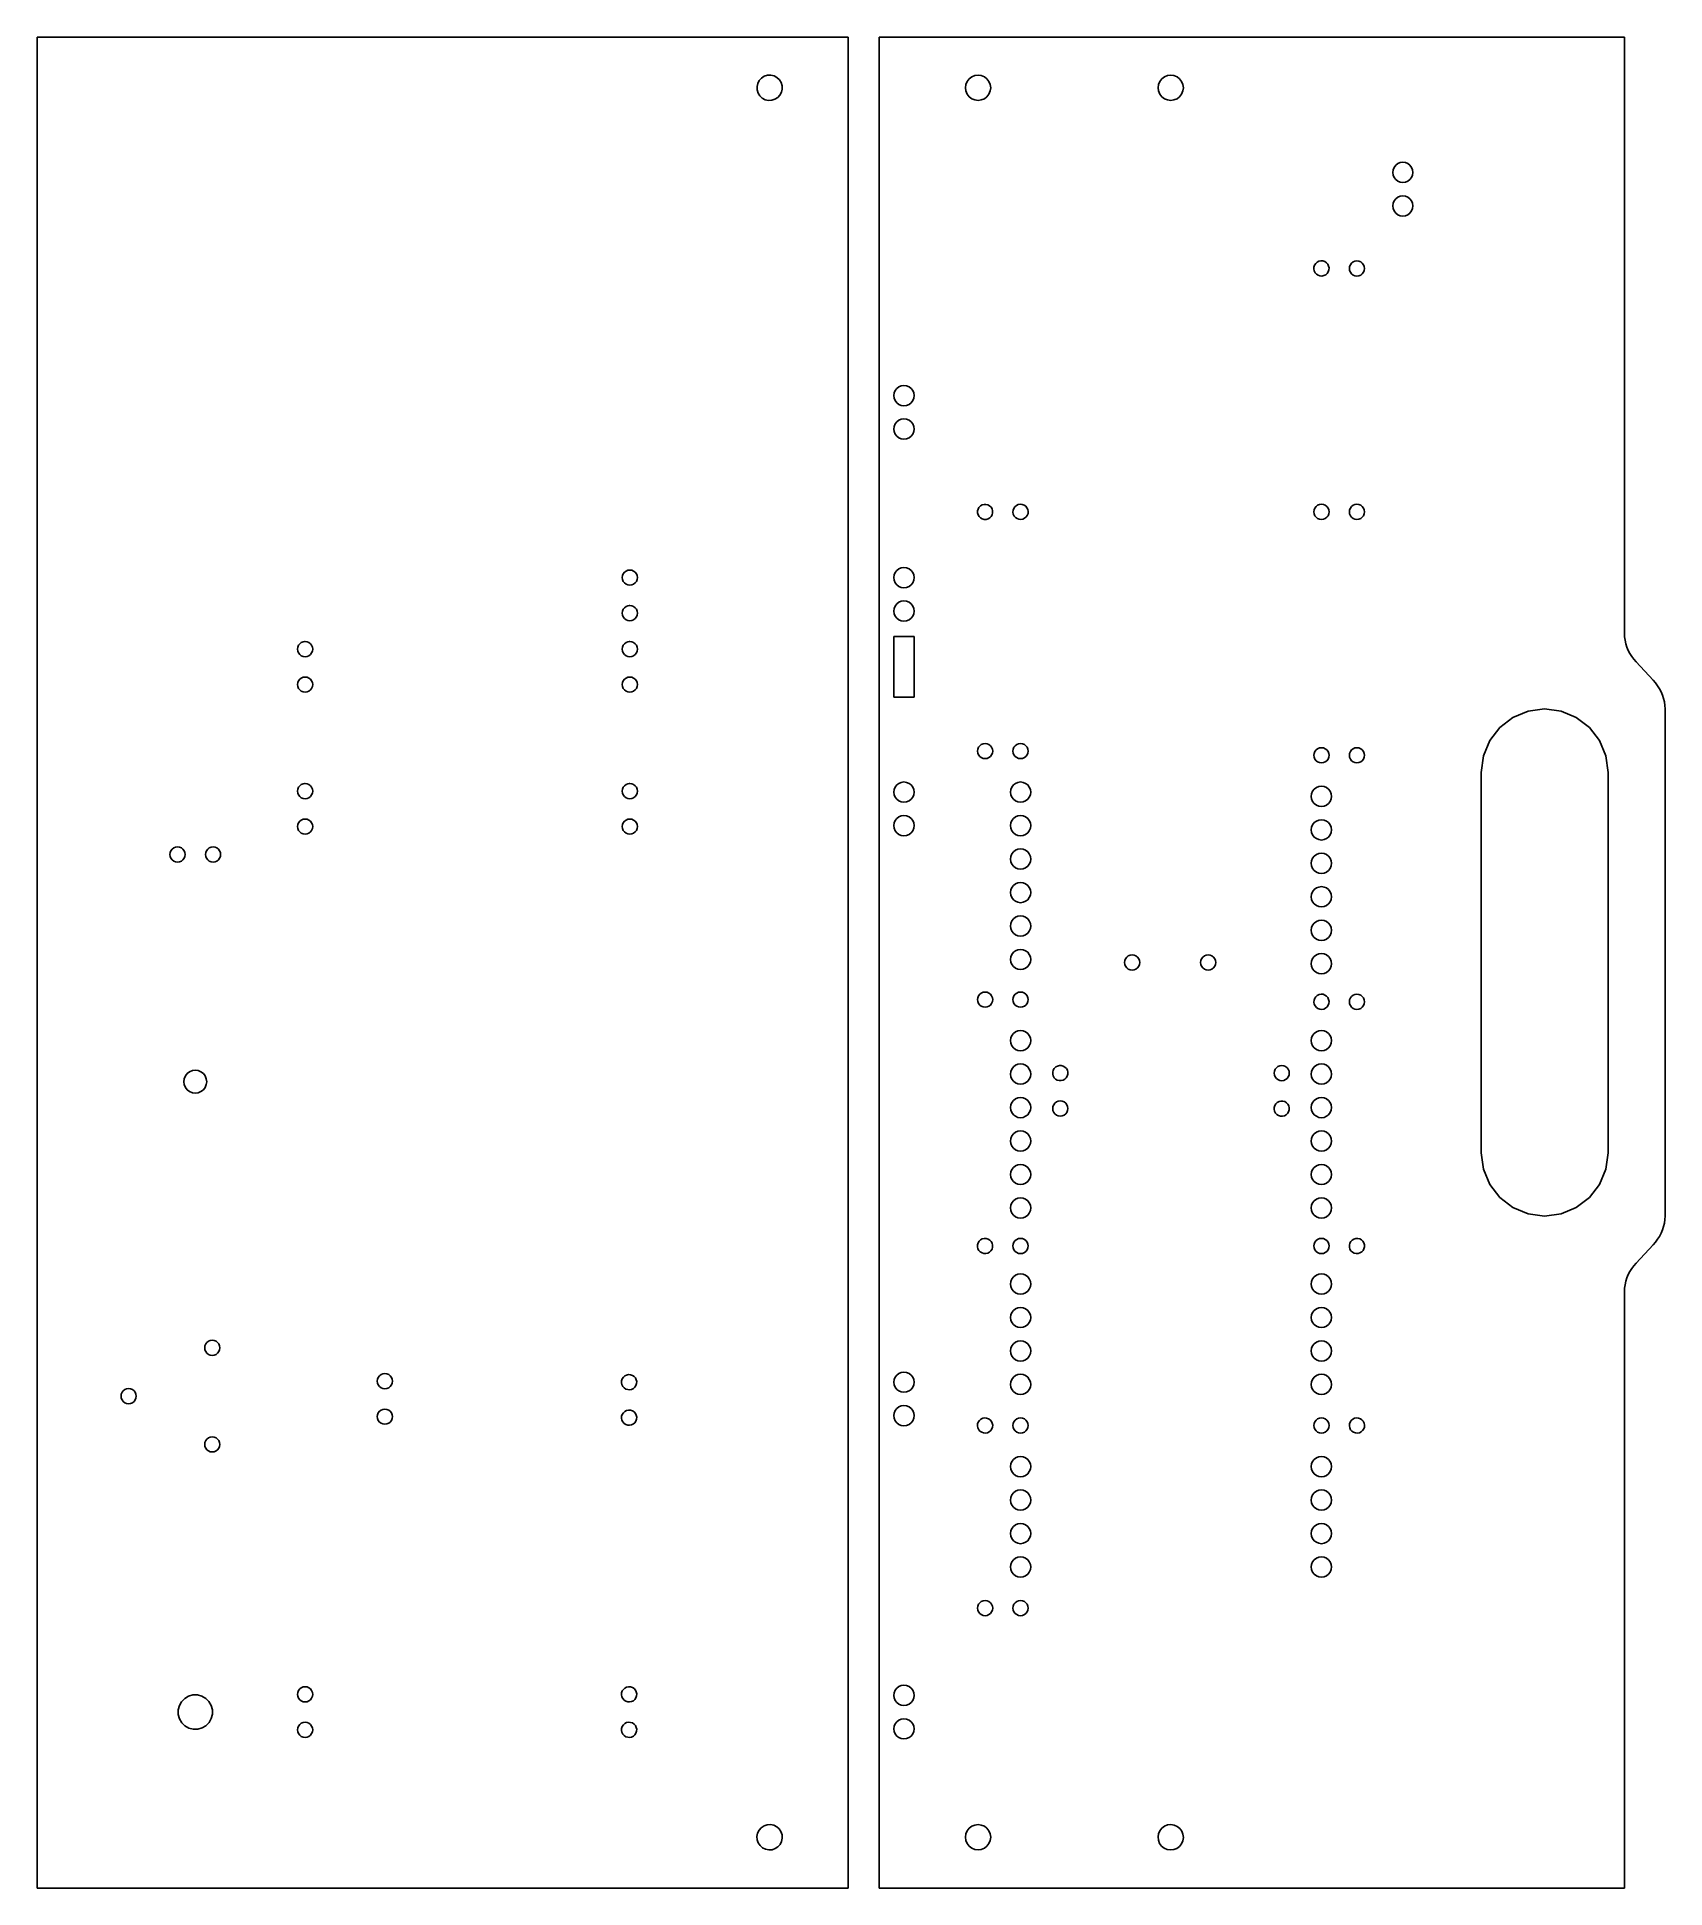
# Model space of a CAD drawing. Header units: millimetres. Extents: x -137 to 184, y -540 to -175.
import ezdxf

# ---------------------------------------------------------------- set-up
doc = ezdxf.new("R2010")
doc.units = ezdxf.units.MM
doc.layers.add('SectionCutEdges', color=7, linetype='Continuous')

msp = doc.modelspace()

# ---------------------------------------------------------------- linework, layer by layer
at = {"layer": 'SectionCutEdges'}
for p, q in [((-136.89, -174.57), (-136.89, -539.57)), ((23.11, -174.57), (-136.89, -174.57)), ((23.11, -539.57), (23.11, -174.57)), ((29.21, -174.57), (29.21, -539.57)), ((176.21, -174.57), (29.21, -174.57)), ((176.21, -292.14), (176.21, -174.57)), ((6.01, -182.66), (6.56, -182.31)), ((6.56, -182.31), (7.19, -182.12)), ((7.19, -182.12), (7.84, -182.09)), ((7.84, -182.09), (8.48, -182.24)), ((8.48, -182.24), (9.05, -182.54)), ((46.94, -182.8), (47.46, -182.4)), ((47.46, -182.4), (48.06, -182.15)), ((48.06, -182.15), (48.71, -182.07)), ((48.71, -182.07), (49.35, -182.15)), ((49.35, -182.15), (49.96, -182.4)), ((49.96, -182.4), (50.47, -182.8)), ((84.94, -182.8), (85.46, -182.4)), ((85.46, -182.4), (86.06, -182.15)), ((86.06, -182.15), (86.71, -182.07)), ((86.71, -182.07), (87.35, -182.15)), ((87.35, -182.15), (87.96, -182.4)), ((87.96, -182.4), (88.47, -182.8)), ((5.12, -184.35), (5.26, -183.71)), ((5.14, -185), (5.12, -184.35)), ((5.34, -185.63), (5.14, -185)), ((5.26, -183.71), (5.57, -183.14)), ((5.68, -186.18), (5.34, -185.63)), ((5.57, -183.14), (6.01, -182.66)), ((9.05, -182.54), (9.53, -182.99)), ((9.65, -186.03), (9.2, -186.51)), ((9.53, -182.99), (9.88, -183.54)), ((9.95, -185.45), (9.65, -186.03)), ((9.88, -183.54), (10.07, -184.16)), ((10.1, -184.82), (9.95, -185.45)), ((10.07, -184.16), (10.1, -184.82)), ((46.21, -184.57), (46.29, -183.92)), ((46.29, -185.21), (46.21, -184.57)), ((46.29, -183.92), (46.54, -183.32)), ((46.54, -185.82), (46.29, -185.21)), ((46.54, -183.32), (46.94, -182.8)), ((46.94, -186.33), (46.54, -185.82)), ((50.47, -182.8), (50.87, -183.32)), ((50.87, -185.82), (50.47, -186.33)), ((50.87, -183.32), (51.12, -183.92)), ((51.12, -185.21), (50.87, -185.82)), ((51.12, -183.92), (51.21, -184.57)), ((51.21, -184.57), (51.12, -185.21)), ((84.21, -184.57), (84.29, -183.92)), ((84.29, -185.21), (84.21, -184.57)), ((84.29, -183.92), (84.54, -183.32)), ((84.54, -185.82), (84.29, -185.21)), ((84.54, -183.32), (84.94, -182.8)), ((84.94, -186.33), (84.54, -185.82)), ((88.47, -182.8), (88.87, -183.32)), ((88.87, -185.82), (88.47, -186.33)), ((88.87, -183.32), (89.12, -183.92)), ((89.12, -185.21), (88.87, -185.82)), ((89.12, -183.92), (89.21, -184.57)), ((89.21, -184.57), (89.12, -185.21)), ((6.16, -186.62), (5.68, -186.18)), ((6.74, -186.93), (6.16, -186.62)), ((7.38, -187.07), (6.74, -186.93)), ((8.03, -187.05), (7.38, -187.07)), ((8.65, -186.85), (8.03, -187.05)), ((9.2, -186.51), (8.65, -186.85)), ((47.46, -186.73), (46.94, -186.33)), ((48.06, -186.98), (47.46, -186.73)), ((48.71, -187.07), (48.06, -186.98)), ((49.35, -186.98), (48.71, -187.07)), ((49.96, -186.73), (49.35, -186.98)), ((50.47, -186.33), (49.96, -186.73)), ((85.46, -186.73), (84.94, -186.33)), ((86.06, -186.98), (85.46, -186.73)), ((86.71, -187.07), (86.06, -186.98)), ((87.35, -186.98), (86.71, -187.07)), ((87.96, -186.73), (87.35, -186.98)), ((88.47, -186.33), (87.96, -186.73)), ((130.5, -201.27), (130.57, -200.75)), ((130.57, -200.75), (130.77, -200.27)), ((130.77, -200.27), (131.09, -199.85)), ((131.09, -199.85), (131.5, -199.53)), ((131.5, -199.53), (131.98, -199.33)), ((131.98, -199.33), (132.5, -199.27)), ((132.5, -199.27), (133.02, -199.33)), ((133.02, -199.33), (133.5, -199.53)), ((133.5, -199.53), (133.91, -199.85)), ((133.91, -199.85), (134.23, -200.27)), ((134.23, -200.27), (134.43, -200.75)), ((134.43, -200.75), (134.5, -201.27)), ((130.57, -201.78), (130.5, -201.27)), ((130.77, -202.27), (130.57, -201.78)), ((131.09, -202.68), (130.77, -202.27)), ((131.5, -203), (131.09, -202.68)), ((131.98, -203.2), (131.5, -203)), ((132.5, -203.27), (131.98, -203.2)), ((133.02, -203.2), (132.5, -203.27)), ((133.5, -203), (133.02, -203.2)), ((133.91, -202.68), (133.5, -203)), ((134.23, -202.27), (133.91, -202.68)), ((134.43, -201.78), (134.23, -202.27)), ((134.5, -201.27), (134.43, -201.78)), ((130.5, -207.87), (130.57, -207.35)), ((130.57, -208.38), (130.5, -207.87)), ((130.57, -207.35), (130.77, -206.87)), ((130.77, -206.87), (131.09, -206.45)), ((131.09, -206.45), (131.5, -206.13)), ((131.5, -206.13), (131.98, -205.93)), ((131.98, -205.93), (132.5, -205.87)), ((132.5, -205.87), (133.02, -205.93)), ((133.02, -205.93), (133.5, -206.13)), ((133.5, -206.13), (133.91, -206.45)), ((133.91, -206.45), (134.23, -206.87)), ((134.23, -206.87), (134.43, -207.35)), ((134.43, -207.35), (134.5, -207.87)), ((134.5, -207.87), (134.43, -208.38)), ((130.77, -208.87), (130.57, -208.38)), ((131.09, -209.28), (130.77, -208.87)), ((131.5, -209.6), (131.09, -209.28)), ((131.98, -209.8), (131.5, -209.6)), ((132.5, -209.87), (131.98, -209.8)), ((133.02, -209.8), (132.5, -209.87)), ((133.5, -209.6), (133.02, -209.8)), ((133.91, -209.28), (133.5, -209.6)), ((134.23, -208.87), (133.91, -209.28)), ((134.43, -208.38), (134.23, -208.87)), ((115.31, -219.22), (115.61, -218.96)), ((115.61, -218.96), (115.96, -218.79)), ((115.96, -218.79), (116.34, -218.71)), ((116.34, -218.71), (116.73, -218.73)), ((116.73, -218.73), (117.1, -218.86)), ((117.1, -218.86), (117.43, -219.07)), ((122.39, -219.15), (122.7, -218.91)), ((122.7, -218.91), (123.06, -218.76)), ((123.06, -218.76), (123.45, -218.71)), ((123.45, -218.71), (123.83, -218.76)), ((123.83, -218.76), (124.2, -218.91)), ((124.2, -218.91), (124.51, -219.15)), ((114.95, -220.31), (114.97, -219.92)), ((115.03, -220.7), (114.95, -220.31)), ((114.97, -219.92), (115.1, -219.55)), ((115.2, -221.05), (115.03, -220.7)), ((115.1, -219.55), (115.31, -219.22)), ((115.46, -221.34), (115.2, -221.05)), ((115.79, -221.56), (115.46, -221.34)), ((116.16, -221.68), (115.79, -221.56)), ((116.55, -221.7), (116.16, -221.68)), ((116.94, -221.62), (116.55, -221.7)), ((117.29, -221.45), (116.94, -221.62)), ((117.58, -221.19), (117.29, -221.45)), ((117.43, -219.07), (117.69, -219.37)), ((117.8, -220.86), (117.58, -221.19)), ((117.69, -219.37), (117.86, -219.72)), ((117.92, -220.49), (117.8, -220.86)), ((117.86, -219.72), (117.94, -220.1)), ((117.94, -220.1), (117.92, -220.49)), ((121.95, -220.21), (122, -219.82)), ((122, -220.6), (121.95, -220.21)), ((122, -219.82), (122.15, -219.46)), ((122.15, -220.96), (122, -220.6)), ((122.15, -219.46), (122.39, -219.15)), ((122.39, -221.27), (122.15, -220.96)), ((122.7, -221.51), (122.39, -221.27)), ((123.06, -221.66), (122.7, -221.51)), ((123.45, -221.71), (123.06, -221.66)), ((123.83, -221.66), (123.45, -221.71)), ((124.2, -221.51), (123.83, -221.66)), ((124.51, -221.27), (124.2, -221.51)), ((124.51, -219.15), (124.75, -219.46)), ((124.75, -220.96), (124.51, -221.27)), ((124.75, -219.46), (124.9, -219.82)), ((124.9, -220.6), (124.75, -220.96)), ((124.9, -219.82), (124.95, -220.21)), ((124.95, -220.21), (124.9, -220.6)), ((32.17, -244.75), (32.37, -244.27)), ((32.37, -244.27), (32.69, -243.85)), ((32.69, -243.85), (33.1, -243.53)), ((33.1, -243.53), (33.58, -243.33)), ((33.58, -243.33), (34.1, -243.27)), ((34.1, -243.27), (34.62, -243.33)), ((34.62, -243.33), (35.1, -243.53)), ((35.1, -243.53), (35.51, -243.85)), ((35.51, -243.85), (35.83, -244.27)), ((35.83, -244.27), (36.03, -244.75)), ((32.1, -245.27), (32.17, -244.75)), ((32.17, -245.78), (32.1, -245.27)), ((32.37, -246.27), (32.17, -245.78)), ((32.69, -246.68), (32.37, -246.27)), ((33.1, -247), (32.69, -246.68)), ((33.58, -247.2), (33.1, -247)), ((34.1, -247.27), (33.58, -247.2)), ((34.62, -247.2), (34.1, -247.27)), ((35.1, -247), (34.62, -247.2)), ((35.51, -246.68), (35.1, -247)), ((35.83, -246.27), (35.51, -246.68)), ((36.03, -245.78), (35.83, -246.27)), ((36.03, -244.75), (36.1, -245.27)), ((36.1, -245.27), (36.03, -245.78)), ((32.1, -251.87), (32.17, -251.35)), ((32.17, -251.35), (32.37, -250.87)), ((32.37, -250.87), (32.69, -250.45)), ((32.69, -250.45), (33.1, -250.13)), ((33.1, -250.13), (33.58, -249.93)), ((33.58, -249.93), (34.1, -249.87)), ((34.1, -249.87), (34.62, -249.93)), ((34.62, -249.93), (35.1, -250.13)), ((35.1, -250.13), (35.51, -250.45)), ((35.51, -250.45), (35.83, -250.87)), ((35.83, -250.87), (36.03, -251.35)), ((36.03, -251.35), (36.1, -251.87)), ((32.17, -252.38), (32.1, -251.87)), ((32.37, -252.87), (32.17, -252.38)), ((32.69, -253.28), (32.37, -252.87)), ((33.1, -253.6), (32.69, -253.28)), ((33.58, -253.8), (33.1, -253.6)), ((34.1, -253.87), (33.58, -253.8)), ((34.62, -253.8), (34.1, -253.87)), ((35.1, -253.6), (34.62, -253.8)), ((35.51, -253.28), (35.1, -253.6)), ((35.83, -252.87), (35.51, -253.28)), ((36.03, -252.38), (35.83, -252.87)), ((36.1, -251.87), (36.03, -252.38)), ((48.61, -268.03), (48.71, -267.65)), ((48.61, -268.42), (48.61, -268.03)), ((48.72, -268.79), (48.61, -268.42)), ((48.71, -267.65), (48.9, -267.31)), ((48.92, -269.13), (48.72, -268.79)), ((48.9, -267.31), (49.18, -267.03)), ((49.2, -269.41), (48.92, -269.13)), ((49.18, -267.03), (49.51, -266.83)), ((49.54, -269.6), (49.2, -269.41)), ((49.51, -266.83), (49.89, -266.72)), ((49.92, -269.7), (49.54, -269.6)), ((49.89, -266.72), (50.28, -266.72)), ((50.31, -269.69), (49.92, -269.7)), ((50.28, -266.72), (50.66, -266.82)), ((50.69, -269.59), (50.31, -269.69)), ((50.66, -266.82), (51, -267.01)), ((51.02, -269.39), (50.69, -269.59)), ((51, -267.01), (51.28, -267.28)), ((51.3, -269.11), (51.02, -269.39)), ((51.28, -267.28), (51.48, -267.62)), ((51.49, -268.77), (51.3, -269.11)), ((51.48, -267.62), (51.59, -268)), ((51.59, -268.39), (51.49, -268.77)), ((51.59, -268), (51.59, -268.39)), ((55.6, -268.28), (55.63, -267.89)), ((55.67, -268.67), (55.6, -268.28)), ((55.63, -267.89), (55.77, -267.52)), ((55.84, -269.02), (55.67, -268.67)), ((55.77, -267.52), (55.99, -267.2)), ((56.09, -269.32), (55.84, -269.02)), ((55.99, -267.2), (56.29, -266.95)), ((56.41, -269.54), (56.09, -269.32)), ((56.29, -266.95), (56.64, -266.78)), ((56.78, -269.67), (56.41, -269.54)), ((56.64, -266.78), (57.03, -266.71)), ((57.17, -269.71), (56.78, -269.67)), ((57.03, -266.71), (57.42, -266.74)), ((57.56, -269.64), (57.17, -269.71)), ((57.42, -266.74), (57.79, -266.87)), ((57.91, -269.47), (57.56, -269.64)), ((57.79, -266.87), (58.11, -267.1)), ((58.21, -269.21), (57.91, -269.47)), ((58.11, -267.1), (58.36, -267.39)), ((58.43, -268.89), (58.21, -269.21)), ((58.36, -267.39), (58.53, -267.75)), ((58.57, -268.52), (58.43, -268.89)), ((58.53, -267.75), (58.6, -268.13)), ((58.6, -268.13), (58.57, -268.52)), ((114.95, -268.21), (115, -267.82)), ((115, -268.6), (114.95, -268.21)), ((115, -267.82), (115.15, -267.46)), ((115.15, -268.96), (115, -268.6)), ((115.15, -267.46), (115.39, -267.15)), ((115.39, -269.27), (115.15, -268.96)), ((115.39, -267.15), (115.7, -266.91)), ((115.7, -269.51), (115.39, -269.27)), ((115.7, -266.91), (116.06, -266.76)), ((116.06, -269.66), (115.7, -269.51)), ((116.06, -266.76), (116.45, -266.71)), ((116.45, -269.71), (116.06, -269.66)), ((116.45, -266.71), (116.83, -266.76)), ((116.83, -269.66), (116.45, -269.71)), ((116.83, -266.76), (117.2, -266.91)), ((117.2, -269.51), (116.83, -269.66)), ((117.2, -266.91), (117.51, -267.15)), ((117.51, -269.27), (117.2, -269.51)), ((117.51, -267.15), (117.75, -267.46)), ((117.75, -268.96), (117.51, -269.27)), ((117.75, -267.46), (117.9, -267.82)), ((117.9, -268.6), (117.75, -268.96)), ((117.9, -267.82), (117.95, -268.21)), ((117.95, -268.21), (117.9, -268.6)), ((121.95, -268.21), (122, -267.82)), ((122, -268.6), (121.95, -268.21)), ((122, -267.82), (122.15, -267.46)), ((122.15, -268.96), (122, -268.6)), ((122.15, -267.46), (122.39, -267.15)), ((122.39, -269.27), (122.15, -268.96)), ((122.39, -267.15), (122.7, -266.91)), ((122.7, -269.51), (122.39, -269.27)), ((122.7, -266.91), (123.06, -266.76)), ((123.06, -269.66), (122.7, -269.51)), ((123.06, -266.76), (123.45, -266.71)), ((123.45, -269.71), (123.06, -269.66)), ((123.45, -266.71), (123.83, -266.76)), ((123.83, -269.66), (123.45, -269.71)), ((123.83, -266.76), (124.2, -266.91)), ((124.2, -269.51), (123.83, -269.66)), ((124.2, -266.91), (124.51, -267.15)), ((124.51, -269.27), (124.2, -269.51)), ((124.51, -267.15), (124.75, -267.46)), ((124.75, -268.96), (124.51, -269.27)), ((124.75, -267.46), (124.9, -267.82)), ((124.9, -268.6), (124.75, -268.96)), ((124.9, -267.82), (124.95, -268.21)), ((124.95, -268.21), (124.9, -268.6)), ((-21.46, -281.17), (-21.41, -280.78)), ((-21.41, -280.78), (-21.26, -280.42)), ((-21.26, -280.42), (-21.02, -280.11)), ((-21.02, -280.11), (-20.71, -279.87)), ((-20.71, -279.87), (-20.35, -279.72)), ((-20.35, -279.72), (-20.1, -279.69)), ((-20.1, -279.69), (-19.96, -279.67)), ((-19.96, -279.67), (-19.57, -279.72)), ((-19.57, -279.72), (-19.21, -279.87)), ((-19.21, -279.87), (-18.9, -280.11)), ((-18.9, -280.11), (-18.66, -280.42)), ((-18.66, -280.42), (-18.51, -280.78)), ((-18.51, -280.78), (-18.46, -281.17)), ((32.1, -281.17), (32.17, -280.65)), ((32.17, -280.65), (32.37, -280.17)), ((32.37, -280.17), (32.69, -279.76)), ((32.69, -279.76), (33.1, -279.44)), ((33.1, -279.44), (33.58, -279.24)), ((33.58, -279.24), (34.1, -279.17)), ((34.1, -279.17), (34.62, -279.24)), ((34.62, -279.24), (35.1, -279.44)), ((35.1, -279.44), (35.51, -279.76)), ((35.51, -279.76), (35.83, -280.17)), ((35.83, -280.17), (36.03, -280.65)), ((36.03, -280.65), (36.1, -281.17)), ((-21.41, -281.56), (-21.46, -281.17)), ((-21.26, -281.92), (-21.41, -281.56)), ((-21.02, -282.23), (-21.26, -281.92)), ((-20.71, -282.47), (-21.02, -282.23)), ((-20.35, -282.62), (-20.71, -282.47)), ((-19.96, -282.67), (-20.35, -282.62)), ((-19.57, -282.62), (-19.96, -282.67)), ((-19.21, -282.47), (-19.57, -282.62)), ((-18.9, -282.23), (-19.21, -282.47)), ((-18.66, -281.92), (-18.9, -282.23)), ((-18.51, -281.56), (-18.66, -281.92)), ((-18.46, -281.17), (-18.51, -281.56)), ((32.17, -281.69), (32.1, -281.17)), ((32.37, -282.17), (32.17, -281.69)), ((32.69, -282.58), (32.37, -282.17)), ((33.1, -282.9), (32.69, -282.58)), ((33.58, -283.1), (33.1, -282.9)), ((34.1, -283.17), (33.58, -283.1)), ((34.62, -283.1), (34.1, -283.17)), ((35.1, -282.9), (34.62, -283.1)), ((35.51, -282.58), (35.1, -282.9)), ((35.83, -282.17), (35.51, -282.58)), ((36.03, -281.69), (35.83, -282.17)), ((36.1, -281.17), (36.03, -281.69)), ((-21.46, -288.17), (-21.41, -287.78)), ((-21.41, -288.56), (-21.46, -288.17)), ((-21.41, -287.78), (-21.26, -287.42)), ((-21.26, -287.42), (-21.02, -287.11)), ((-21.02, -287.11), (-20.71, -286.87)), ((-20.71, -286.87), (-20.35, -286.72)), ((-20.35, -286.72), (-20.1, -286.69)), ((-20.1, -286.69), (-19.96, -286.67)), ((-19.96, -286.67), (-19.57, -286.72)), ((-19.57, -286.72), (-19.21, -286.87)), ((-19.21, -286.87), (-18.9, -287.11)), ((-18.9, -287.11), (-18.66, -287.42)), ((-18.66, -287.42), (-18.51, -287.78)), ((-18.51, -287.78), (-18.46, -288.17)), ((-18.46, -288.17), (-18.51, -288.56)), ((32.1, -287.77), (32.17, -287.25)), ((32.17, -288.29), (32.1, -287.77)), ((32.17, -287.25), (32.37, -286.77)), ((32.37, -288.77), (32.17, -288.29)), ((32.37, -286.77), (32.69, -286.36)), ((32.69, -286.36), (33.1, -286.04)), ((33.1, -286.04), (33.58, -285.84)), ((33.58, -285.84), (34.1, -285.77)), ((34.1, -285.77), (34.62, -285.84)), ((34.62, -285.84), (35.1, -286.04)), ((35.1, -286.04), (35.51, -286.36)), ((35.51, -286.36), (35.83, -286.77)), ((35.83, -286.77), (36.03, -287.25)), ((36.03, -288.29), (35.83, -288.77)), ((36.03, -287.25), (36.1, -287.77)), ((36.1, -287.77), (36.03, -288.29)), ((-21.26, -288.92), (-21.41, -288.56)), ((-21.02, -289.23), (-21.26, -288.92)), ((-20.71, -289.47), (-21.02, -289.23)), ((-20.35, -289.62), (-20.71, -289.47)), ((-19.96, -289.67), (-20.35, -289.62)), ((-19.57, -289.62), (-19.96, -289.67)), ((-19.21, -289.47), (-19.57, -289.62)), ((-18.9, -289.23), (-19.21, -289.47)), ((-18.66, -288.92), (-18.9, -289.23)), ((-18.51, -288.56), (-18.66, -288.92)), ((32.69, -289.18), (32.37, -288.77)), ((33.1, -289.5), (32.69, -289.18)), ((33.58, -289.7), (33.1, -289.5)), ((34.1, -289.77), (33.58, -289.7)), ((34.62, -289.7), (34.1, -289.77)), ((35.1, -289.5), (34.62, -289.7)), ((35.51, -289.18), (35.1, -289.5)), ((35.83, -288.77), (35.51, -289.18)), ((-85.52, -295.27), (-85.47, -294.88)), ((-85.47, -295.66), (-85.52, -295.27)), ((-85.47, -294.88), (-85.32, -294.52)), ((-85.32, -294.52), (-85.08, -294.21)), ((-85.08, -294.21), (-84.77, -293.97)), ((-84.77, -293.97), (-84.41, -293.82)), ((-84.41, -293.82), (-84.16, -293.79)), ((-84.16, -293.79), (-84.02, -293.77)), ((-84.02, -293.77), (-83.63, -293.82)), ((-83.63, -293.82), (-83.27, -293.97)), ((-83.27, -293.97), (-82.96, -294.21)), ((-82.96, -294.21), (-82.72, -294.52)), ((-82.72, -294.52), (-82.57, -294.88)), ((-82.57, -294.88), (-82.52, -295.27)), ((-82.52, -295.27), (-82.57, -295.66)), ((-21.46, -295.27), (-21.41, -294.88)), ((-21.41, -295.66), (-21.46, -295.27)), ((-21.41, -294.88), (-21.26, -294.52)), ((-21.26, -294.52), (-21.02, -294.21)), ((-21.02, -294.21), (-20.71, -293.97)), ((-20.71, -293.97), (-20.35, -293.82)), ((-20.35, -293.82), (-20.1, -293.79)), ((-20.1, -293.79), (-19.96, -293.77)), ((-19.96, -293.77), (-19.57, -293.82)), ((-19.57, -293.82), (-19.21, -293.97)), ((-19.21, -293.97), (-18.9, -294.21)), ((-18.9, -294.21), (-18.66, -294.52)), ((-18.66, -294.52), (-18.51, -294.88)), ((-18.51, -294.88), (-18.46, -295.27)), ((-18.46, -295.27), (-18.51, -295.66)), ((32.1, -292.77), (36.1, -292.77)), ((32.1, -304.77), (32.1, -292.77)), ((36.1, -292.77), (36.1, -304.77)), ((176.24, -292.83), (176.21, -292.14)), ((176.33, -293.53), (176.24, -292.83)), ((176.48, -294.21), (176.33, -293.53)), ((176.69, -294.87), (176.48, -294.21)), ((176.96, -295.52), (176.69, -294.87)), ((177.28, -296.14), (176.96, -295.52)), ((-85.32, -296.02), (-85.47, -295.66)), ((-85.08, -296.33), (-85.32, -296.02)), ((-84.77, -296.57), (-85.08, -296.33)), ((-84.41, -296.72), (-84.77, -296.57)), ((-84.02, -296.77), (-84.41, -296.72)), ((-83.63, -296.72), (-84.02, -296.77)), ((-83.27, -296.57), (-83.63, -296.72)), ((-82.96, -296.33), (-83.27, -296.57)), ((-82.72, -296.02), (-82.96, -296.33)), ((-82.57, -295.66), (-82.72, -296.02)), ((-21.26, -296.02), (-21.41, -295.66)), ((-21.02, -296.33), (-21.26, -296.02)), ((-20.71, -296.57), (-21.02, -296.33)), ((-20.35, -296.72), (-20.71, -296.57)), ((-19.96, -296.77), (-20.35, -296.72)), ((-19.57, -296.72), (-19.96, -296.77)), ((-19.21, -296.57), (-19.57, -296.72)), ((-18.9, -296.33), (-19.21, -296.57)), ((-18.66, -296.02), (-18.9, -296.33)), ((-18.51, -295.66), (-18.66, -296.02)), ((177.65, -296.72), (177.28, -296.14)), ((178.08, -297.28), (177.65, -296.72)), ((178.55, -297.79), (178.08, -297.28)), ((181.86, -301.41), (178.55, -297.79)), ((-85.52, -302.27), (-85.47, -301.88)), ((-85.47, -302.66), (-85.52, -302.27)), ((-85.47, -301.88), (-85.32, -301.52)), ((-85.32, -303.02), (-85.47, -302.66)), ((-85.32, -301.52), (-85.08, -301.21)), ((-85.08, -301.21), (-84.77, -300.97)), ((-84.77, -300.97), (-84.41, -300.82)), ((-84.41, -300.82), (-84.16, -300.79)), ((-84.16, -300.79), (-84.02, -300.77)), ((-84.02, -300.77), (-83.63, -300.82)), ((-83.63, -300.82), (-83.27, -300.97)), ((-83.27, -300.97), (-82.96, -301.21)), ((-82.96, -301.21), (-82.72, -301.52)), ((-82.72, -301.52), (-82.57, -301.88)), ((-82.57, -302.66), (-82.72, -303.02)), ((-82.57, -301.88), (-82.52, -302.27)), ((-82.52, -302.27), (-82.57, -302.66)), ((-21.46, -302.27), (-21.41, -301.88)), ((-21.41, -302.66), (-21.46, -302.27)), ((-21.41, -301.88), (-21.26, -301.52)), ((-21.26, -303.02), (-21.41, -302.66)), ((-21.26, -301.52), (-21.02, -301.21)), ((-21.02, -301.21), (-20.71, -300.97)), ((-20.71, -300.97), (-20.35, -300.82)), ((-20.35, -300.82), (-20.1, -300.79)), ((-20.1, -300.79), (-19.96, -300.77)), ((-19.96, -300.77), (-19.57, -300.82)), ((-19.57, -300.82), (-19.21, -300.97)), ((-19.21, -300.97), (-18.9, -301.21)), ((-18.9, -301.21), (-18.66, -301.52)), ((-18.66, -301.52), (-18.51, -301.88)), ((-18.51, -302.66), (-18.66, -303.02)), ((-18.51, -301.88), (-18.46, -302.27)), ((-18.46, -302.27), (-18.51, -302.66)), ((182.33, -301.92), (181.86, -301.41)), ((182.76, -302.48), (182.33, -301.92)), ((183.13, -303.07), (182.76, -302.48)), ((-85.08, -303.33), (-85.32, -303.02)), ((-84.77, -303.57), (-85.08, -303.33)), ((-84.41, -303.72), (-84.77, -303.57)), ((-84.02, -303.77), (-84.41, -303.72)), ((-83.63, -303.72), (-84.02, -303.77)), ((-83.27, -303.57), (-83.63, -303.72)), ((-82.96, -303.33), (-83.27, -303.57)), ((-82.72, -303.02), (-82.96, -303.33)), ((-21.02, -303.33), (-21.26, -303.02)), ((-20.71, -303.57), (-21.02, -303.33)), ((-20.35, -303.72), (-20.71, -303.57)), ((-19.96, -303.77), (-20.35, -303.72)), ((-19.57, -303.72), (-19.96, -303.77)), ((-19.21, -303.57), (-19.57, -303.72)), ((-18.9, -303.33), (-19.21, -303.57)), ((-18.66, -303.02), (-18.9, -303.33)), ((36.1, -304.77), (32.1, -304.77)), ((183.46, -303.69), (183.13, -303.07)), ((183.72, -304.33), (183.46, -303.69)), ((183.93, -305), (183.72, -304.33)), ((184.08, -305.68), (183.93, -305)), ((184.18, -306.37), (184.08, -305.68)), ((184.21, -307.07), (184.18, -306.37)), ((151.63, -310.73), (154.22, -308.74)), ((154.22, -308.74), (157.24, -307.49)), ((157.24, -307.49), (160.47, -307.07)), ((160.47, -307.07), (163.71, -307.49)), ((163.71, -307.49), (166.72, -308.74)), ((166.72, -308.74), (169.31, -310.73)), ((184.21, -407.07), (184.21, -307.07)), ((49.71, -313.92), (50.1, -313.87)), ((50.1, -313.87), (50.49, -313.92)), ((56.71, -313.92), (57.1, -313.87)), ((57.1, -313.87), (57.49, -313.92)), ((148.4, -316.33), (149.65, -313.32)), ((149.65, -313.32), (151.63, -310.73)), ((169.31, -310.73), (171.3, -313.32)), ((171.3, -313.32), (172.55, -316.33)), ((48.6, -315.37), (48.65, -314.98)), ((48.65, -315.76), (48.6, -315.37)), ((48.65, -314.98), (48.8, -314.62)), ((48.8, -316.12), (48.65, -315.76)), ((48.8, -314.62), (49.04, -314.31)), ((49.04, -316.43), (48.8, -316.12)), ((49.04, -314.31), (49.35, -314.07)), ((49.35, -316.67), (49.04, -316.43)), ((49.35, -314.07), (49.71, -313.92)), ((49.71, -316.82), (49.35, -316.67)), ((50.1, -316.87), (49.71, -316.82)), ((50.49, -316.82), (50.1, -316.87)), ((50.49, -313.92), (50.85, -314.07)), ((50.85, -316.67), (50.49, -316.82)), ((50.85, -314.07), (51.16, -314.31)), ((51.16, -316.43), (50.85, -316.67)), ((51.16, -314.31), (51.4, -314.62)), ((51.4, -316.12), (51.16, -316.43)), ((51.4, -314.62), (51.55, -314.98)), ((51.55, -315.76), (51.4, -316.12)), ((51.55, -314.98), (51.6, -315.37)), ((51.6, -315.37), (51.55, -315.76)), ((55.6, -315.37), (55.65, -314.98)), ((55.65, -315.76), (55.6, -315.37)), ((55.65, -314.98), (55.8, -314.62)), ((55.8, -316.12), (55.65, -315.76)), ((55.8, -314.62), (56.04, -314.31)), ((56.04, -316.43), (55.8, -316.12)), ((56.04, -314.31), (56.35, -314.07)), ((56.35, -316.67), (56.04, -316.43)), ((56.35, -314.07), (56.71, -313.92)), ((56.71, -316.82), (56.35, -316.67)), ((57.1, -316.87), (56.71, -316.82)), ((57.49, -316.82), (57.1, -316.87)), ((57.49, -313.92), (57.85, -314.07)), ((57.85, -316.67), (57.49, -316.82)), ((57.85, -314.07), (58.16, -314.31)), ((58.16, -316.43), (57.85, -316.67)), ((58.16, -314.31), (58.4, -314.62)), ((58.4, -316.12), (58.16, -316.43)), ((58.4, -314.62), (58.55, -314.98)), ((58.55, -315.76), (58.4, -316.12)), ((58.55, -314.98), (58.6, -315.37)), ((58.6, -315.37), (58.55, -315.76)), ((114.95, -316.21), (115, -315.82)), ((115, -316.6), (114.95, -316.21)), ((115, -315.82), (115.15, -315.46)), ((115.15, -316.96), (115, -316.6)), ((115.15, -315.46), (115.39, -315.15)), ((115.39, -317.27), (115.15, -316.96)), ((115.39, -315.15), (115.7, -314.91)), ((115.7, -317.51), (115.39, -317.27)), ((115.7, -314.91), (116.06, -314.76)), ((116.06, -317.66), (115.7, -317.51)), ((116.06, -314.76), (116.45, -314.71)), ((116.45, -314.71), (116.83, -314.76)), ((116.83, -314.76), (117.2, -314.91)), ((117.2, -317.51), (116.83, -317.66)), ((117.2, -314.91), (117.51, -315.15)), ((117.51, -317.27), (117.2, -317.51)), ((117.51, -315.15), (117.75, -315.46)), ((117.75, -316.96), (117.51, -317.27)), ((117.75, -315.46), (117.9, -315.82)), ((117.9, -316.6), (117.75, -316.96)), ((117.9, -315.82), (117.95, -316.21)), ((117.95, -316.21), (117.9, -316.6)), ((121.95, -316.21), (122, -315.82)), ((122, -316.6), (121.95, -316.21)), ((122, -315.82), (122.15, -315.46)), ((122.15, -316.96), (122, -316.6)), ((122.15, -315.46), (122.39, -315.15)), ((122.39, -317.27), (122.15, -316.96)), ((122.39, -315.15), (122.7, -314.91)), ((122.7, -317.51), (122.39, -317.27)), ((122.7, -314.91), (123.06, -314.76)), ((123.06, -317.66), (122.7, -317.51)), ((123.06, -314.76), (123.45, -314.71)), ((123.45, -314.71), (123.83, -314.76)), ((123.83, -314.76), (124.2, -314.91)), ((124.2, -317.51), (123.83, -317.66)), ((124.2, -314.91), (124.51, -315.15)), ((124.51, -317.27), (124.2, -317.51)), ((124.51, -315.15), (124.75, -315.46)), ((124.75, -316.96), (124.51, -317.27)), ((124.75, -315.46), (124.9, -315.82)), ((124.9, -316.6), (124.75, -316.96)), ((124.9, -315.82), (124.95, -316.21)), ((124.95, -316.21), (124.9, -316.6)), ((147.97, -319.57), (148.4, -316.33)), ((172.55, -316.33), (172.97, -319.57)), ((116.45, -317.71), (116.06, -317.66)), ((116.83, -317.66), (116.45, -317.71)), ((123.45, -317.71), (123.06, -317.66)), ((123.83, -317.66), (123.45, -317.71)), ((147.97, -394.57), (147.97, -319.57)), ((172.97, -319.57), (172.97, -394.57)), ((-85.52, -323.27), (-85.47, -322.88)), ((-85.47, -323.66), (-85.52, -323.27)), ((-85.47, -322.88), (-85.32, -322.52)), ((-85.32, -324.02), (-85.47, -323.66)), ((-85.32, -322.52), (-85.08, -322.21)), ((-85.08, -324.33), (-85.32, -324.02)), ((-85.08, -322.21), (-84.77, -321.97)), ((-84.77, -324.57), (-85.08, -324.33)), ((-84.77, -321.97), (-84.41, -321.82)), ((-84.41, -324.72), (-84.77, -324.57)), ((-84.41, -321.82), (-84.16, -321.79)), ((-84.02, -324.77), (-84.41, -324.72)), ((-84.16, -321.79), (-84.02, -321.77)), ((-84.02, -321.77), (-83.63, -321.82)), ((-83.63, -324.72), (-84.02, -324.77)), ((-83.63, -321.82), (-83.27, -321.97)), ((-83.27, -324.57), (-83.63, -324.72)), ((-83.27, -321.97), (-82.96, -322.21)), ((-82.96, -324.33), (-83.27, -324.57)), ((-82.96, -322.21), (-82.72, -322.52)), ((-82.72, -324.02), (-82.96, -324.33)), ((-82.72, -322.52), (-82.57, -322.88)), ((-82.57, -323.66), (-82.72, -324.02)), ((-82.57, -322.88), (-82.52, -323.27)), ((-82.52, -323.27), (-82.57, -323.66)), ((-21.46, -323.27), (-21.41, -322.88)), ((-21.41, -323.66), (-21.46, -323.27)), ((-21.41, -322.88), (-21.26, -322.52)), ((-21.26, -324.02), (-21.41, -323.66)), ((-21.26, -322.52), (-21.02, -322.21)), ((-21.02, -324.33), (-21.26, -324.02)), ((-21.02, -322.21), (-20.71, -321.97)), ((-20.71, -324.57), (-21.02, -324.33)), ((-20.71, -321.97), (-20.35, -321.82)), ((-20.35, -324.72), (-20.71, -324.57)), ((-20.35, -321.82), (-20.1, -321.79)), ((-19.96, -324.77), (-20.35, -324.72)), ((-20.1, -321.79), (-19.96, -321.77)), ((-19.96, -321.77), (-19.57, -321.82)), ((-19.57, -324.72), (-19.96, -324.77)), ((-19.57, -321.82), (-19.21, -321.97)), ((-19.21, -324.57), (-19.57, -324.72)), ((-19.21, -321.97), (-18.9, -322.21)), ((-18.9, -324.33), (-19.21, -324.57)), ((-18.9, -322.21), (-18.66, -322.52)), ((-18.66, -324.02), (-18.9, -324.33)), ((-18.66, -322.52), (-18.51, -322.88)), ((-18.51, -323.66), (-18.66, -324.02)), ((-18.51, -322.88), (-18.46, -323.27)), ((-18.46, -323.27), (-18.51, -323.66)), ((32.1, -323.47), (32.17, -322.95)), ((32.17, -323.99), (32.1, -323.47)), ((32.17, -322.95), (32.37, -322.47)), ((32.37, -324.47), (32.17, -323.99)), ((32.37, -322.47), (32.69, -322.06)), ((32.69, -324.88), (32.37, -324.47)), ((32.69, -322.06), (33.1, -321.74)), ((33.1, -321.74), (33.58, -321.54)), ((33.58, -321.54), (34.1, -321.47)), ((34.1, -321.47), (34.62, -321.54)), ((34.62, -321.54), (35.1, -321.74)), ((35.1, -321.74), (35.51, -322.06)), ((35.51, -322.06), (35.83, -322.47)), ((35.83, -324.47), (35.51, -324.88)), ((35.83, -322.47), (36.03, -322.95)), ((36.03, -323.99), (35.83, -324.47)), ((36.03, -322.95), (36.1, -323.47)), ((36.1, -323.47), (36.03, -323.99)), ((55.1, -323.47), (55.17, -322.95)), ((55.17, -323.99), (55.1, -323.47)), ((55.17, -322.95), (55.37, -322.47)), ((55.37, -324.47), (55.17, -323.99)), ((55.37, -322.47), (55.69, -322.06)), ((55.69, -324.88), (55.37, -324.47)), ((55.69, -322.06), (56.1, -321.74)), ((56.1, -321.74), (56.58, -321.54)), ((56.58, -321.54), (57.1, -321.47)), ((57.1, -321.47), (57.62, -321.54)), ((57.62, -321.54), (58.1, -321.74)), ((58.1, -321.74), (58.51, -322.06)), ((58.51, -322.06), (58.83, -322.47)), ((58.83, -324.47), (58.51, -324.88)), ((58.83, -322.47), (59.03, -322.95)), ((59.03, -323.99), (58.83, -324.47)), ((59.03, -322.95), (59.1, -323.47)), ((59.1, -323.47), (59.03, -323.99)), ((114.45, -324.31), (114.51, -323.79)), ((114.51, -324.82), (114.45, -324.31)), ((114.51, -323.79), (114.71, -323.31)), ((114.71, -325.31), (114.51, -324.82)), ((114.71, -323.31), (115.03, -322.89)), ((115.03, -322.89), (115.45, -322.57)), ((115.45, -322.57), (115.93, -322.38)), ((115.93, -322.38), (116.45, -322.31)), ((116.45, -322.31), (116.96, -322.38)), ((116.96, -322.38), (117.45, -322.57)), ((117.45, -322.57), (117.86, -322.89)), ((117.86, -322.89), (118.18, -323.31)), ((118.18, -323.31), (118.38, -323.79)), ((118.38, -324.82), (118.18, -325.31)), ((118.38, -323.79), (118.45, -324.31)), ((118.45, -324.31), (118.38, -324.82)), ((33.1, -325.2), (32.69, -324.88)), ((32.69, -328.66), (33.1, -328.34)), ((33.58, -325.4), (33.1, -325.2)), ((33.1, -328.34), (33.58, -328.14)), ((34.1, -325.47), (33.58, -325.4)), ((33.58, -328.14), (34.1, -328.07)), ((34.62, -325.4), (34.1, -325.47)), ((34.1, -328.07), (34.62, -328.14)), ((35.1, -325.2), (34.62, -325.4)), ((34.62, -328.14), (35.1, -328.34)), ((35.51, -324.88), (35.1, -325.2)), ((35.1, -328.34), (35.51, -328.66)), ((56.1, -325.2), (55.69, -324.88)), ((55.69, -328.66), (56.1, -328.34)), ((56.58, -325.4), (56.1, -325.2)), ((56.1, -328.34), (56.58, -328.14)), ((57.1, -325.47), (56.58, -325.4)), ((56.58, -328.14), (57.1, -328.07)), ((57.62, -325.4), (57.1, -325.47)), ((57.1, -328.07), (57.62, -328.14)), ((58.1, -325.2), (57.62, -325.4)), ((57.62, -328.14), (58.1, -328.34)), ((58.51, -324.88), (58.1, -325.2)), ((58.1, -328.34), (58.51, -328.66)), ((115.03, -325.72), (114.71, -325.31)), ((115.45, -326.04), (115.03, -325.72)), ((115.93, -326.24), (115.45, -326.04)), ((116.45, -326.31), (115.93, -326.24)), ((116.96, -326.24), (116.45, -326.31)), ((117.45, -326.04), (116.96, -326.24)), ((117.86, -325.72), (117.45, -326.04)), ((118.18, -325.31), (117.86, -325.72)), ((-85.52, -330.27), (-85.47, -329.88)), ((-85.47, -330.66), (-85.52, -330.27)), ((-85.47, -329.88), (-85.32, -329.52)), ((-85.32, -331.02), (-85.47, -330.66)), ((-85.32, -329.52), (-85.08, -329.21)), ((-85.08, -331.33), (-85.32, -331.02)), ((-85.08, -329.21), (-84.77, -328.97)), ((-84.77, -331.57), (-85.08, -331.33)), ((-84.77, -328.97), (-84.41, -328.82)), ((-84.41, -331.72), (-84.77, -331.57)), ((-84.41, -328.82), (-84.16, -328.79)), ((-84.02, -331.77), (-84.41, -331.72)), ((-84.16, -328.79), (-84.02, -328.77)), ((-84.02, -328.77), (-83.63, -328.82)), ((-83.63, -331.72), (-84.02, -331.77)), ((-83.63, -328.82), (-83.27, -328.97)), ((-83.27, -331.57), (-83.63, -331.72)), ((-83.27, -328.97), (-82.96, -329.21)), ((-82.96, -331.33), (-83.27, -331.57)), ((-82.96, -329.21), (-82.72, -329.52)), ((-82.72, -331.02), (-82.96, -331.33)), ((-82.72, -329.52), (-82.57, -329.88)), ((-82.57, -330.66), (-82.72, -331.02)), ((-82.57, -329.88), (-82.52, -330.27)), ((-82.52, -330.27), (-82.57, -330.66)), ((-21.46, -330.27), (-21.41, -329.88)), ((-21.41, -330.66), (-21.46, -330.27)), ((-21.41, -329.88), (-21.26, -329.52)), ((-21.26, -331.02), (-21.41, -330.66)), ((-21.26, -329.52), (-21.02, -329.21)), ((-21.02, -331.33), (-21.26, -331.02)), ((-21.02, -329.21), (-20.71, -328.97)), ((-20.71, -331.57), (-21.02, -331.33)), ((-20.71, -328.97), (-20.35, -328.82)), ((-20.35, -331.72), (-20.71, -331.57)), ((-20.35, -328.82), (-20.1, -328.79)), ((-19.96, -331.77), (-20.35, -331.72)), ((-20.1, -328.79), (-19.96, -328.77)), ((-19.96, -328.77), (-19.57, -328.82)), ((-19.57, -331.72), (-19.96, -331.77)), ((-19.57, -328.82), (-19.21, -328.97)), ((-19.21, -331.57), (-19.57, -331.72)), ((-19.21, -328.97), (-18.9, -329.21)), ((-18.9, -331.33), (-19.21, -331.57)), ((-18.9, -329.21), (-18.66, -329.52)), ((-18.66, -331.02), (-18.9, -331.33)), ((-18.66, -329.52), (-18.51, -329.88)), ((-18.51, -330.66), (-18.66, -331.02)), ((-18.51, -329.88), (-18.46, -330.27)), ((-18.46, -330.27), (-18.51, -330.66)), ((32.1, -330.07), (32.17, -329.55)), ((32.17, -330.59), (32.1, -330.07)), ((32.17, -329.55), (32.37, -329.07)), ((32.37, -331.07), (32.17, -330.59)), ((32.37, -329.07), (32.69, -328.66)), ((32.69, -331.48), (32.37, -331.07)), ((33.1, -331.8), (32.69, -331.48)), ((33.58, -332), (33.1, -331.8)), ((34.1, -332.07), (33.58, -332)), ((34.62, -332), (34.1, -332.07)), ((35.1, -331.8), (34.62, -332)), ((35.51, -331.48), (35.1, -331.8)), ((35.51, -328.66), (35.83, -329.07)), ((35.83, -331.07), (35.51, -331.48)), ((35.83, -329.07), (36.03, -329.55)), ((36.03, -330.59), (35.83, -331.07)), ((36.03, -329.55), (36.1, -330.07)), ((36.1, -330.07), (36.03, -330.59)), ((55.1, -330.07), (55.17, -329.55)), ((55.17, -330.59), (55.1, -330.07)), ((55.17, -329.55), (55.37, -329.07)), ((55.37, -331.07), (55.17, -330.59)), ((55.37, -329.07), (55.69, -328.66)), ((55.69, -331.48), (55.37, -331.07)), ((56.1, -331.8), (55.69, -331.48)), ((56.58, -332), (56.1, -331.8)), ((57.1, -332.07), (56.58, -332)), ((57.62, -332), (57.1, -332.07)), ((58.1, -331.8), (57.62, -332)), ((58.51, -331.48), (58.1, -331.8)), ((58.51, -328.66), (58.83, -329.07)), ((58.83, -331.07), (58.51, -331.48)), ((58.83, -329.07), (59.03, -329.55)), ((59.03, -330.59), (58.83, -331.07)), ((59.03, -329.55), (59.1, -330.07)), ((59.1, -330.07), (59.03, -330.59)), ((114.45, -330.91), (114.51, -330.39)), ((114.51, -331.42), (114.45, -330.91)), ((114.51, -330.39), (114.71, -329.91)), ((114.71, -331.91), (114.51, -331.42)), ((114.71, -329.91), (115.03, -329.49)), ((115.03, -332.32), (114.71, -331.91)), ((115.03, -329.49), (115.45, -329.17)), ((115.45, -329.17), (115.93, -328.98)), ((115.93, -328.98), (116.45, -328.91)), ((116.45, -328.91), (116.96, -328.98)), ((116.96, -328.98), (117.45, -329.17)), ((117.45, -329.17), (117.86, -329.49)), ((117.86, -329.49), (118.18, -329.91)), ((118.18, -331.91), (117.86, -332.32)), ((118.18, -329.91), (118.38, -330.39)), ((118.38, -331.42), (118.18, -331.91)), ((118.38, -330.39), (118.45, -330.91)), ((118.45, -330.91), (118.38, -331.42)), ((-110.67, -335.77), (-110.62, -335.38)), ((-110.62, -336.15), (-110.67, -335.77)), ((-110.62, -335.38), (-110.47, -335.02)), ((-110.47, -335.02), (-110.23, -334.71)), ((-110.23, -334.71), (-109.92, -334.47)), ((-109.92, -334.47), (-109.56, -334.32)), ((-109.56, -334.32), (-109.17, -334.27)), ((-109.17, -334.27), (-108.78, -334.32)), ((-108.78, -334.32), (-108.42, -334.47)), ((-108.42, -334.47), (-108.11, -334.71)), ((-108.11, -334.71), (-107.87, -335.02)), ((-107.87, -335.02), (-107.72, -335.38)), ((-107.72, -335.38), (-107.67, -335.77)), ((-107.67, -335.77), (-107.72, -336.15)), ((-103.67, -335.77), (-103.62, -335.38)), ((-103.62, -336.15), (-103.67, -335.77)), ((-103.62, -335.38), (-103.47, -335.02)), ((-103.47, -335.02), (-103.23, -334.71)), ((-103.23, -334.71), (-102.92, -334.47)), ((-102.92, -334.47), (-102.56, -334.32)), ((-102.56, -334.32), (-102.17, -334.27)), ((-102.17, -334.27), (-101.78, -334.32)), ((-101.78, -334.32), (-101.42, -334.47)), ((-101.42, -334.47), (-101.11, -334.71)), ((-101.11, -334.71), (-100.87, -335.02)), ((-100.87, -335.02), (-100.72, -335.38)), ((-100.72, -335.38), (-100.67, -335.77)), ((-100.67, -335.77), (-100.72, -336.15)), ((55.17, -336.15), (55.37, -335.67)), ((55.37, -335.67), (55.69, -335.26)), ((55.69, -335.26), (56.1, -334.94)), ((56.1, -334.94), (56.58, -334.74)), ((56.58, -334.74), (57.1, -334.67)), ((57.1, -334.67), (57.62, -334.74)), ((57.62, -334.74), (58.1, -334.94)), ((58.1, -334.94), (58.51, -335.26)), ((58.51, -335.26), (58.83, -335.67)), ((58.83, -335.67), (59.03, -336.15)), ((115.45, -332.64), (115.03, -332.32)), ((115.03, -336.09), (115.45, -335.77)), ((115.93, -332.84), (115.45, -332.64)), ((115.45, -335.77), (115.93, -335.58)), ((116.45, -332.91), (115.93, -332.84)), ((115.93, -335.58), (116.45, -335.51)), ((116.96, -332.84), (116.45, -332.91)), ((116.45, -335.51), (116.96, -335.58)), ((117.45, -332.64), (116.96, -332.84)), ((116.96, -335.58), (117.45, -335.77)), ((117.86, -332.32), (117.45, -332.64)), ((117.45, -335.77), (117.86, -336.09)), ((-110.47, -336.52), (-110.62, -336.15)), ((-110.23, -336.83), (-110.47, -336.52)), ((-109.92, -337.07), (-110.23, -336.83)), ((-109.56, -337.22), (-109.92, -337.07)), ((-109.17, -337.27), (-109.56, -337.22)), ((-108.78, -337.22), (-109.17, -337.27)), ((-108.42, -337.07), (-108.78, -337.22)), ((-108.11, -336.83), (-108.42, -337.07)), ((-107.87, -336.52), (-108.11, -336.83)), ((-107.72, -336.15), (-107.87, -336.52)), ((-103.47, -336.52), (-103.62, -336.15)), ((-103.23, -336.83), (-103.47, -336.52)), ((-102.92, -337.07), (-103.23, -336.83)), ((-102.56, -337.22), (-102.92, -337.07)), ((-102.17, -337.27), (-102.56, -337.22)), ((-101.78, -337.22), (-102.17, -337.27)), ((-101.42, -337.07), (-101.78, -337.22)), ((-101.11, -336.83), (-101.42, -337.07)), ((-100.87, -336.52), (-101.11, -336.83)), ((-100.72, -336.15), (-100.87, -336.52)), ((55.1, -336.67), (55.17, -336.15)), ((55.17, -337.19), (55.1, -336.67)), ((55.37, -337.67), (55.17, -337.19)), ((55.69, -338.08), (55.37, -337.67)), ((56.1, -338.4), (55.69, -338.08)), ((56.58, -338.6), (56.1, -338.4)), ((57.1, -338.67), (56.58, -338.6)), ((57.62, -338.6), (57.1, -338.67)), ((58.1, -338.4), (57.62, -338.6)), ((58.51, -338.08), (58.1, -338.4)), ((58.83, -337.67), (58.51, -338.08)), ((59.03, -337.19), (58.83, -337.67)), ((59.03, -336.15), (59.1, -336.67)), ((59.1, -336.67), (59.03, -337.19)), ((114.45, -337.51), (114.51, -336.99)), ((114.51, -338.02), (114.45, -337.51)), ((114.51, -336.99), (114.71, -336.51)), ((114.71, -338.51), (114.51, -338.02)), ((114.71, -336.51), (115.03, -336.09)), ((115.03, -338.92), (114.71, -338.51)), ((115.45, -339.24), (115.03, -338.92)), ((115.93, -339.44), (115.45, -339.24)), ((116.45, -339.51), (115.93, -339.44)), ((116.96, -339.44), (116.45, -339.51)), ((117.45, -339.24), (116.96, -339.44)), ((117.86, -338.92), (117.45, -339.24)), ((117.86, -336.09), (118.18, -336.51)), ((118.18, -338.51), (117.86, -338.92)), ((118.18, -336.51), (118.38, -336.99)), ((118.38, -338.02), (118.18, -338.51)), ((118.38, -336.99), (118.45, -337.51)), ((118.45, -337.51), (118.38, -338.02)), ((55.1, -343.27), (55.17, -342.75)), ((55.17, -342.75), (55.37, -342.27)), ((55.37, -342.27), (55.69, -341.86)), ((55.69, -341.86), (56.1, -341.54)), ((56.1, -341.54), (56.58, -341.34)), ((56.58, -341.34), (57.1, -341.27)), ((57.1, -341.27), (57.62, -341.34)), ((57.62, -341.34), (58.1, -341.54)), ((58.1, -341.54), (58.51, -341.86)), ((58.51, -341.86), (58.83, -342.27)), ((58.83, -342.27), (59.03, -342.75)), ((59.03, -342.75), (59.1, -343.27)), ((114.71, -343.11), (115.03, -342.69)), ((115.03, -342.69), (115.45, -342.37)), ((115.45, -342.37), (115.93, -342.18)), ((115.93, -342.18), (116.45, -342.11)), ((116.45, -342.11), (116.96, -342.18)), ((116.96, -342.18), (117.45, -342.37)), ((117.45, -342.37), (117.86, -342.69)), ((117.86, -342.69), (118.18, -343.11)), ((55.17, -343.79), (55.1, -343.27)), ((55.37, -344.27), (55.17, -343.79)), ((55.69, -344.68), (55.37, -344.27)), ((56.1, -345), (55.69, -344.68)), ((56.58, -345.2), (56.1, -345)), ((57.1, -345.27), (56.58, -345.2)), ((57.62, -345.2), (57.1, -345.27)), ((58.1, -345), (57.62, -345.2)), ((58.51, -344.68), (58.1, -345)), ((58.83, -344.27), (58.51, -344.68)), ((59.03, -343.79), (58.83, -344.27)), ((59.1, -343.27), (59.03, -343.79)), ((114.45, -344.11), (114.51, -343.59)), ((114.51, -344.62), (114.45, -344.11)), ((114.51, -343.59), (114.71, -343.11)), ((114.71, -345.11), (114.51, -344.62)), ((115.03, -345.52), (114.71, -345.11)), ((115.45, -345.84), (115.03, -345.52)), ((115.93, -346.04), (115.45, -345.84)), ((116.45, -346.11), (115.93, -346.04)), ((116.96, -346.04), (116.45, -346.11)), ((117.45, -345.84), (116.96, -346.04)), ((117.86, -345.52), (117.45, -345.84)), ((118.18, -345.11), (117.86, -345.52)), ((118.18, -343.11), (118.38, -343.59)), ((118.38, -344.62), (118.18, -345.11)), ((118.38, -343.59), (118.45, -344.11)), ((118.45, -344.11), (118.38, -344.62)), ((55.1, -349.87), (55.17, -349.35)), ((55.17, -350.39), (55.1, -349.87)), ((55.17, -349.35), (55.37, -348.87)), ((55.37, -350.87), (55.17, -350.39)), ((55.37, -348.87), (55.69, -348.46)), ((55.69, -348.46), (56.1, -348.14)), ((56.1, -348.14), (56.58, -347.94)), ((56.58, -347.94), (57.1, -347.87)), ((57.1, -347.87), (57.62, -347.94)), ((57.62, -347.94), (58.1, -348.14)), ((58.1, -348.14), (58.51, -348.46)), ((58.51, -348.46), (58.83, -348.87)), ((58.83, -348.87), (59.03, -349.35)), ((59.03, -350.39), (58.83, -350.87)), ((59.03, -349.35), (59.1, -349.87)), ((59.1, -349.87), (59.03, -350.39)), ((114.45, -350.71), (114.51, -350.19)), ((114.51, -350.19), (114.71, -349.71)), ((114.71, -349.71), (115.03, -349.29)), ((115.03, -349.29), (115.45, -348.97)), ((115.45, -348.97), (115.93, -348.78)), ((115.93, -348.78), (116.45, -348.71)), ((116.45, -348.71), (116.96, -348.78)), ((116.96, -348.78), (117.45, -348.97)), ((117.45, -348.97), (117.86, -349.29)), ((117.86, -349.29), (118.18, -349.71)), ((118.18, -349.71), (118.38, -350.19)), ((118.38, -350.19), (118.45, -350.71)), ((55.69, -351.28), (55.37, -350.87)), ((56.1, -351.6), (55.69, -351.28)), ((56.58, -351.8), (56.1, -351.6)), ((57.1, -351.87), (56.58, -351.8)), ((57.62, -351.8), (57.1, -351.87)), ((58.1, -351.6), (57.62, -351.8)), ((58.51, -351.28), (58.1, -351.6)), ((58.83, -350.87), (58.51, -351.28)), ((114.51, -351.22), (114.45, -350.71)), ((114.71, -351.71), (114.51, -351.22)), ((115.03, -352.12), (114.71, -351.71)), ((115.45, -352.44), (115.03, -352.12)), ((115.93, -352.64), (115.45, -352.44)), ((116.45, -352.71), (115.93, -352.64)), ((116.96, -352.64), (116.45, -352.71)), ((117.45, -352.44), (116.96, -352.64)), ((117.86, -352.12), (117.45, -352.44)), ((118.18, -351.71), (117.86, -352.12)), ((118.38, -351.22), (118.18, -351.71)), ((118.45, -350.71), (118.38, -351.22)), ((55.1, -356.47), (55.17, -355.95)), ((55.17, -356.99), (55.1, -356.47)), ((55.17, -355.95), (55.37, -355.47)), ((55.37, -357.47), (55.17, -356.99)), ((55.37, -355.47), (55.69, -355.06)), ((55.69, -357.88), (55.37, -357.47)), ((55.69, -355.06), (56.1, -354.74)), ((56.1, -354.74), (56.58, -354.54)), ((56.58, -354.54), (57.1, -354.47)), ((57.1, -354.47), (57.62, -354.54)), ((57.62, -354.54), (58.1, -354.74)), ((58.1, -354.74), (58.51, -355.06)), ((58.51, -355.06), (58.83, -355.47)), ((58.83, -357.47), (58.51, -357.88)), ((58.83, -355.47), (59.03, -355.95)), ((59.03, -356.99), (58.83, -357.47)), ((59.03, -355.95), (59.1, -356.47)), ((59.1, -356.47), (59.03, -356.99)), ((77.6, -357.07), (77.65, -356.68)), ((77.65, -357.45), (77.6, -357.07)), ((77.65, -356.68), (77.8, -356.32)), ((77.8, -357.82), (77.65, -357.45)), ((77.8, -356.32), (78.04, -356.01)), ((78.04, -356.01), (78.35, -355.77)), ((78.35, -355.77), (78.71, -355.62)), ((78.71, -355.62), (79.1, -355.57)), ((79.1, -355.57), (79.49, -355.62)), ((79.49, -355.62), (79.85, -355.77)), ((79.85, -355.77), (80.16, -356.01)), ((80.16, -356.01), (80.4, -356.32)), ((80.4, -356.32), (80.55, -356.68)), ((80.55, -357.45), (80.4, -357.82)), ((80.55, -356.68), (80.6, -357.07)), ((80.6, -357.07), (80.55, -357.45)), ((92.6, -357.07), (92.65, -356.68)), ((92.65, -357.45), (92.6, -357.07)), ((92.65, -356.68), (92.8, -356.32)), ((92.8, -357.82), (92.65, -357.45)), ((92.8, -356.32), (93.04, -356.01)), ((93.04, -356.01), (93.35, -355.77)), ((93.35, -355.77), (93.71, -355.62)), ((93.71, -355.62), (94.1, -355.57)), ((94.1, -355.57), (94.49, -355.62)), ((94.49, -355.62), (94.85, -355.77)), ((94.85, -355.77), (95.16, -356.01)), ((95.16, -356.01), (95.4, -356.32)), ((95.4, -356.32), (95.55, -356.68)), ((95.55, -357.45), (95.4, -357.82)), ((95.55, -356.68), (95.6, -357.07)), ((95.6, -357.07), (95.55, -357.45)), ((114.45, -357.31), (114.51, -356.79)), ((114.51, -357.82), (114.45, -357.31)), ((114.51, -356.79), (114.71, -356.31)), ((114.71, -356.31), (115.03, -355.89)), ((115.03, -355.89), (115.45, -355.57)), ((115.45, -355.57), (115.93, -355.38)), ((115.93, -355.38), (116.45, -355.31)), ((116.45, -355.31), (116.96, -355.38)), ((116.96, -355.38), (117.45, -355.57)), ((117.45, -355.57), (117.86, -355.89)), ((117.86, -355.89), (118.18, -356.31)), ((118.18, -356.31), (118.38, -356.79)), ((118.38, -356.79), (118.45, -357.31)), ((118.45, -357.31), (118.38, -357.82)), ((56.1, -358.2), (55.69, -357.88)), ((56.58, -358.4), (56.1, -358.2)), ((57.1, -358.47), (56.58, -358.4)), ((57.62, -358.4), (57.1, -358.47)), ((58.1, -358.2), (57.62, -358.4)), ((58.51, -357.88), (58.1, -358.2)), ((78.04, -358.13), (77.8, -357.82)), ((78.35, -358.37), (78.04, -358.13)), ((78.71, -358.52), (78.35, -358.37)), ((79.1, -358.57), (78.71, -358.52)), ((79.49, -358.52), (79.1, -358.57)), ((79.85, -358.37), (79.49, -358.52)), ((80.16, -358.13), (79.85, -358.37)), ((80.4, -357.82), (80.16, -358.13)), ((93.04, -358.13), (92.8, -357.82)), ((93.35, -358.37), (93.04, -358.13)), ((93.71, -358.52), (93.35, -358.37)), ((94.1, -358.57), (93.71, -358.52)), ((94.49, -358.52), (94.1, -358.57)), ((94.85, -358.37), (94.49, -358.52)), ((95.16, -358.13), (94.85, -358.37)), ((95.4, -357.82), (95.16, -358.13)), ((114.71, -358.31), (114.51, -357.82)), ((115.03, -358.72), (114.71, -358.31)), ((115.45, -359.04), (115.03, -358.72)), ((115.93, -359.24), (115.45, -359.04)), ((116.45, -359.31), (115.93, -359.24)), ((116.96, -359.24), (116.45, -359.31)), ((117.45, -359.04), (116.96, -359.24)), ((117.86, -358.72), (117.45, -359.04)), ((118.18, -358.31), (117.86, -358.72)), ((118.38, -357.82), (118.18, -358.31)), ((48.6, -364.39), (48.65, -364.01)), ((48.65, -364.78), (48.6, -364.39)), ((48.65, -364.01), (48.8, -363.64)), ((48.8, -365.14), (48.65, -364.78)), ((48.8, -363.64), (49.04, -363.33)), ((49.04, -363.33), (49.35, -363.09)), ((49.35, -363.09), (49.71, -362.94)), ((49.71, -362.94), (50.1, -362.89)), ((50.1, -362.89), (50.49, -362.94)), ((50.49, -362.94), (50.85, -363.09)), ((50.85, -363.09), (51.16, -363.33)), ((51.16, -363.33), (51.4, -363.64)), ((51.4, -363.64), (51.55, -364.01)), ((51.55, -364.78), (51.4, -365.14)), ((51.55, -364.01), (51.6, -364.39)), ((51.6, -364.39), (51.55, -364.78)), ((55.6, -364.39), (55.65, -364.01)), ((55.65, -364.78), (55.6, -364.39)), ((55.65, -364.01), (55.8, -363.64)), ((55.8, -365.14), (55.65, -364.78)), ((55.8, -363.64), (56.04, -363.33)), ((56.04, -363.33), (56.35, -363.09)), ((56.35, -363.09), (56.71, -362.94)), ((56.71, -362.94), (57.1, -362.89)), ((57.1, -362.89), (57.49, -362.94)), ((57.49, -362.94), (57.85, -363.09)), ((57.85, -363.09), (58.16, -363.33)), ((58.16, -363.33), (58.4, -363.64)), ((58.4, -363.64), (58.55, -364.01)), ((58.55, -364.78), (58.4, -365.14)), ((58.55, -364.01), (58.6, -364.39)), ((58.6, -364.39), (58.55, -364.78)), ((114.95, -364.89), (114.98, -364.5)), ((115.02, -365.27), (114.95, -364.89)), ((114.98, -364.5), (115.11, -364.13)), ((115.11, -364.13), (115.33, -363.81)), ((115.33, -363.81), (115.63, -363.55)), ((115.63, -363.55), (115.98, -363.38)), ((115.98, -363.38), (116.37, -363.31)), ((116.37, -363.31), (116.76, -363.34)), ((116.76, -363.34), (117.13, -363.48)), ((117.13, -363.48), (117.45, -363.7)), ((117.45, -363.7), (117.71, -364)), ((117.71, -364), (117.87, -364.35)), ((117.87, -364.35), (117.94, -364.73)), ((117.94, -364.73), (117.91, -365.12)), ((121.95, -364.81), (122, -364.42)), ((122, -365.2), (121.95, -364.81)), ((122, -364.42), (122.15, -364.06)), ((122.15, -364.06), (122.39, -363.75)), ((122.39, -363.75), (122.7, -363.51)), ((122.7, -363.51), (123.06, -363.36)), ((123.06, -363.36), (123.45, -363.31)), ((123.45, -363.31), (123.83, -363.36)), ((123.83, -363.36), (124.2, -363.51)), ((124.2, -363.51), (124.51, -363.75)), ((124.51, -363.75), (124.75, -364.06)), ((124.75, -364.06), (124.9, -364.42)), ((124.9, -364.42), (124.95, -364.81)), ((124.95, -364.81), (124.9, -365.2)), ((49.04, -365.45), (48.8, -365.14)), ((49.35, -365.69), (49.04, -365.45)), ((49.71, -365.84), (49.35, -365.69)), ((50.1, -365.89), (49.71, -365.84)), ((50.49, -365.84), (50.1, -365.89)), ((50.85, -365.69), (50.49, -365.84)), ((51.16, -365.45), (50.85, -365.69)), ((51.4, -365.14), (51.16, -365.45)), ((56.04, -365.45), (55.8, -365.14)), ((56.35, -365.69), (56.04, -365.45)), ((56.71, -365.84), (56.35, -365.69)), ((57.1, -365.89), (56.71, -365.84)), ((57.49, -365.84), (57.1, -365.89)), ((57.85, -365.69), (57.49, -365.84)), ((58.16, -365.45), (57.85, -365.69)), ((58.4, -365.14), (58.16, -365.45)), ((115.19, -365.63), (115.02, -365.27)), ((115.44, -365.93), (115.19, -365.63)), ((115.76, -366.15), (115.44, -365.93)), ((116.13, -366.28), (115.76, -366.15)), ((116.52, -366.31), (116.13, -366.28)), ((116.91, -366.24), (116.52, -366.31)), ((117.26, -366.07), (116.91, -366.24)), ((117.56, -365.82), (117.26, -366.07)), ((117.78, -365.49), (117.56, -365.82)), ((117.91, -365.12), (117.78, -365.49)), ((122.15, -365.56), (122, -365.2)), ((122.39, -365.87), (122.15, -365.56)), ((122.7, -366.11), (122.39, -365.87)), ((123.06, -366.26), (122.7, -366.11)), ((123.45, -366.31), (123.06, -366.26)), ((123.83, -366.26), (123.45, -366.31)), ((124.2, -366.11), (123.83, -366.26)), ((124.51, -365.87), (124.2, -366.11)), ((124.75, -365.56), (124.51, -365.87)), ((124.9, -365.2), (124.75, -365.56)), ((55.1, -372.47), (55.17, -371.95)), ((55.17, -371.95), (55.37, -371.47)), ((55.37, -371.47), (55.69, -371.06)), ((55.69, -371.06), (56.1, -370.74)), ((56.1, -370.74), (56.58, -370.54)), ((56.58, -370.54), (57.1, -370.47)), ((57.1, -370.47), (57.62, -370.54)), ((57.62, -370.54), (58.1, -370.74)), ((58.1, -370.74), (58.51, -371.06)), ((58.51, -371.06), (58.83, -371.47)), ((58.83, -371.47), (59.03, -371.95)), ((59.03, -371.95), (59.1, -372.47)), ((114.45, -372.47), (114.51, -371.95)), ((114.51, -371.95), (114.71, -371.47)), ((114.71, -371.47), (115.03, -371.06)), ((115.03, -371.06), (115.45, -370.74)), ((115.45, -370.74), (115.93, -370.54)), ((115.93, -370.54), (116.45, -370.47)), ((116.45, -370.47), (116.96, -370.54)), ((116.96, -370.54), (117.45, -370.74)), ((117.45, -370.74), (117.86, -371.06)), ((117.86, -371.06), (118.18, -371.47)), ((118.18, -371.47), (118.38, -371.95)), ((118.38, -371.95), (118.45, -372.47)), ((55.17, -372.99), (55.1, -372.47)), ((55.37, -373.47), (55.17, -372.99)), ((55.69, -373.88), (55.37, -373.47)), ((56.1, -374.2), (55.69, -373.88)), ((56.58, -374.4), (56.1, -374.2)), ((57.1, -374.47), (56.58, -374.4)), ((57.62, -374.4), (57.1, -374.47)), ((58.1, -374.2), (57.62, -374.4)), ((58.51, -373.88), (58.1, -374.2)), ((58.83, -373.47), (58.51, -373.88)), ((59.03, -372.99), (58.83, -373.47)), ((59.1, -372.47), (59.03, -372.99)), ((114.51, -372.99), (114.45, -372.47)), ((114.71, -373.47), (114.51, -372.99)), ((115.03, -373.88), (114.71, -373.47)), ((115.45, -374.2), (115.03, -373.88)), ((115.93, -374.4), (115.45, -374.2)), ((116.45, -374.47), (115.93, -374.4)), ((116.96, -374.4), (116.45, -374.47)), ((117.45, -374.2), (116.96, -374.4)), ((117.86, -373.88), (117.45, -374.2)), ((118.18, -373.47), (117.86, -373.88)), ((118.38, -372.99), (118.18, -373.47)), ((118.45, -372.47), (118.38, -372.99)), ((-107.84, -379.98), (-107.62, -379.44)), ((-107.62, -379.44), (-107.26, -378.98)), ((-107.26, -378.98), (-106.8, -378.62)), ((-106.8, -378.62), (-106.25, -378.39)), ((-106.25, -378.39), (-105.67, -378.32)), ((-105.67, -378.32), (-105.09, -378.39)), ((-105.09, -378.39), (-104.55, -378.62)), ((-104.55, -378.62), (-104.08, -378.98)), ((-104.08, -378.98), (-103.72, -379.44)), ((-103.72, -379.44), (-103.5, -379.98)), ((55.1, -379.07), (55.17, -378.55)), ((55.17, -379.59), (55.1, -379.07)), ((55.17, -378.55), (55.37, -378.07)), ((55.37, -380.07), (55.17, -379.59)), ((55.37, -378.07), (55.69, -377.66)), ((55.69, -377.66), (56.1, -377.34)), ((56.1, -377.34), (56.58, -377.14)), ((56.58, -377.14), (57.1, -377.07)), ((57.1, -377.07), (57.62, -377.14)), ((57.62, -377.14), (58.1, -377.34)), ((58.1, -377.34), (58.51, -377.66)), ((58.51, -377.66), (58.83, -378.07)), ((58.83, -378.07), (59.03, -378.55)), ((59.03, -379.59), (58.83, -380.07)), ((59.03, -378.55), (59.1, -379.07)), ((59.1, -379.07), (59.03, -379.59)), ((63.45, -378.67), (63.55, -378.29)), ((63.45, -379.06), (63.45, -378.67)), ((63.55, -379.44), (63.45, -379.06)), ((63.55, -378.29), (63.75, -377.95)), ((63.74, -379.78), (63.55, -379.44)), ((63.75, -377.95), (64.03, -377.67)), ((64.03, -377.67), (64.37, -377.48)), ((64.37, -377.48), (64.75, -377.38)), ((64.75, -377.38), (65.14, -377.38)), ((65.14, -377.38), (65.52, -377.49)), ((65.52, -377.49), (65.86, -377.69)), ((65.86, -377.69), (66.13, -377.97)), ((66.32, -379.45), (66.12, -379.79)), ((66.13, -377.97), (66.33, -378.31)), ((66.42, -379.08), (66.32, -379.45)), ((66.33, -378.31), (66.42, -378.68)), ((66.42, -378.68), (66.42, -379.08)), ((107.11, -378.87), (107.16, -378.48)), ((107.16, -379.26), (107.11, -378.87)), ((107.16, -378.48), (107.31, -378.12)), ((107.31, -379.62), (107.16, -379.26)), ((107.31, -378.12), (107.55, -377.81)), ((107.55, -377.81), (107.86, -377.57)), ((107.86, -377.57), (108.22, -377.42)), ((108.22, -377.42), (108.61, -377.37)), ((108.61, -377.37), (109, -377.42)), ((109, -377.42), (109.36, -377.57)), ((109.36, -377.57), (109.67, -377.81)), ((109.67, -377.81), (109.91, -378.12)), ((109.91, -378.12), (110.06, -378.48)), ((110.06, -379.26), (109.91, -379.62)), ((110.06, -378.48), (110.11, -378.87)), ((110.11, -378.87), (110.06, -379.26)), ((114.45, -379.07), (114.51, -378.55)), ((114.51, -379.59), (114.45, -379.07)), ((114.51, -378.55), (114.71, -378.07)), ((114.71, -380.07), (114.51, -379.59)), ((114.71, -378.07), (115.03, -377.66)), ((115.03, -377.66), (115.45, -377.34)), ((115.45, -377.34), (115.93, -377.14)), ((115.93, -377.14), (116.45, -377.07)), ((116.45, -377.07), (116.96, -377.14)), ((116.96, -377.14), (117.45, -377.34)), ((117.45, -377.34), (117.86, -377.66)), ((117.86, -377.66), (118.18, -378.07)), ((118.18, -378.07), (118.38, -378.55)), ((118.38, -379.59), (118.18, -380.07)), ((118.38, -378.55), (118.45, -379.07)), ((118.45, -379.07), (118.38, -379.59)), ((-107.92, -380.57), (-107.84, -379.98)), ((-107.84, -381.15), (-107.92, -380.57)), ((-107.62, -381.69), (-107.84, -381.15)), ((-107.26, -382.16), (-107.62, -381.69)), ((-106.8, -382.51), (-107.26, -382.16)), ((-106.25, -382.74), (-106.8, -382.51)), ((-105.67, -382.82), (-106.25, -382.74)), ((-105.09, -382.74), (-105.67, -382.82)), ((-104.55, -382.51), (-105.09, -382.74)), ((-104.08, -382.16), (-104.55, -382.51)), ((-103.72, -381.69), (-104.08, -382.16)), ((-103.5, -381.15), (-103.72, -381.69)), ((-103.5, -379.98), (-103.42, -380.57)), ((-103.42, -380.57), (-103.5, -381.15)), ((55.69, -380.48), (55.37, -380.07)), ((56.1, -380.8), (55.69, -380.48)), ((56.58, -381), (56.1, -380.8)), ((57.1, -381.07), (56.58, -381)), ((57.62, -381), (57.1, -381.07)), ((58.1, -380.8), (57.62, -381)), ((58.51, -380.48), (58.1, -380.8)), ((58.83, -380.07), (58.51, -380.48)), ((64.02, -380.05), (63.74, -379.78)), ((64.35, -380.25), (64.02, -380.05)), ((64.73, -380.36), (64.35, -380.25)), ((65.12, -380.36), (64.73, -380.36)), ((65.5, -380.26), (65.12, -380.36)), ((65.84, -380.07), (65.5, -380.26)), ((66.12, -379.79), (65.84, -380.07)), ((107.55, -379.93), (107.31, -379.62)), ((107.86, -380.17), (107.55, -379.93)), ((108.22, -380.32), (107.86, -380.17)), ((108.61, -380.37), (108.22, -380.32)), ((109, -380.32), (108.61, -380.37)), ((109.36, -380.17), (109, -380.32)), ((109.67, -379.93), (109.36, -380.17)), ((109.91, -379.62), (109.67, -379.93)), ((115.03, -380.48), (114.71, -380.07)), ((115.45, -380.8), (115.03, -380.48)), ((115.93, -381), (115.45, -380.8)), ((116.45, -381.07), (115.93, -381)), ((116.96, -381), (116.45, -381.07)), ((117.45, -380.8), (116.96, -381)), ((117.86, -380.48), (117.45, -380.8)), ((118.18, -380.07), (117.86, -380.48)), ((55.1, -385.67), (55.17, -385.15)), ((55.17, -386.19), (55.1, -385.67)), ((55.17, -385.15), (55.37, -384.67)), ((55.37, -386.67), (55.17, -386.19)), ((55.37, -384.67), (55.69, -384.26)), ((55.69, -387.08), (55.37, -386.67)), ((55.69, -384.26), (56.1, -383.94)), ((56.1, -383.94), (56.58, -383.74)), ((56.58, -383.74), (57.1, -383.67)), ((57.1, -383.67), (57.62, -383.74)), ((57.62, -383.74), (58.1, -383.94)), ((58.1, -383.94), (58.51, -384.26)), ((58.51, -384.26), (58.83, -384.67)), ((58.83, -386.67), (58.51, -387.08)), ((58.83, -384.67), (59.03, -385.15)), ((59.03, -386.19), (58.83, -386.67)), ((59.03, -385.15), (59.1, -385.67)), ((59.1, -385.67), (59.03, -386.19)), ((63.44, -385.87), (63.49, -385.48)), ((63.49, -386.26), (63.44, -385.87)), ((63.49, -385.48), (63.64, -385.12)), ((63.64, -386.62), (63.49, -386.26)), ((63.64, -385.12), (63.88, -384.81)), ((63.88, -386.93), (63.64, -386.62)), ((63.88, -384.81), (64.19, -384.57)), ((64.19, -384.57), (64.55, -384.42)), ((64.55, -384.42), (64.94, -384.37)), ((64.94, -384.37), (65.32, -384.42)), ((65.32, -384.42), (65.69, -384.57)), ((65.69, -384.57), (66, -384.81)), ((66, -384.81), (66.24, -385.12)), ((66.24, -386.62), (66, -386.93)), ((66.24, -385.12), (66.39, -385.48)), ((66.39, -386.26), (66.24, -386.62)), ((66.39, -385.48), (66.44, -385.87)), ((66.44, -385.87), (66.39, -386.26)), ((107.12, -386.02), (107.13, -385.63)), ((107.21, -386.4), (107.12, -386.02)), ((107.13, -385.63), (107.24, -385.26)), ((107.39, -386.75), (107.21, -386.4)), ((107.24, -385.26), (107.45, -384.92)), ((107.66, -387.03), (107.39, -386.75)), ((107.45, -384.92), (107.73, -384.65)), ((107.73, -384.65), (108.08, -384.47)), ((108.08, -384.47), (108.46, -384.38)), ((108.46, -384.38), (108.85, -384.39)), ((108.85, -384.39), (109.22, -384.5)), ((109.22, -384.5), (109.56, -384.71)), ((109.77, -386.82), (109.49, -387.09)), ((109.56, -384.71), (109.83, -384.99)), ((109.98, -386.49), (109.77, -386.82)), ((109.83, -384.99), (110.01, -385.34)), ((110.09, -386.11), (109.98, -386.49)), ((110.01, -385.34), (110.1, -385.72)), ((110.1, -385.72), (110.09, -386.11)), ((114.45, -385.67), (114.51, -385.15)), ((114.51, -386.19), (114.45, -385.67)), ((114.51, -385.15), (114.71, -384.67)), ((114.71, -386.67), (114.51, -386.19)), ((114.71, -384.67), (115.03, -384.26)), ((115.03, -387.08), (114.71, -386.67)), ((115.03, -384.26), (115.45, -383.94)), ((115.45, -383.94), (115.93, -383.74)), ((115.93, -383.74), (116.45, -383.67)), ((116.45, -383.67), (116.96, -383.74)), ((116.96, -383.74), (117.45, -383.94)), ((117.45, -383.94), (117.86, -384.26)), ((117.86, -384.26), (118.18, -384.67)), ((118.18, -386.67), (117.86, -387.08)), ((118.18, -384.67), (118.38, -385.15)), ((118.38, -386.19), (118.18, -386.67)), ((118.38, -385.15), (118.45, -385.67)), ((118.45, -385.67), (118.38, -386.19)), ((56.1, -387.4), (55.69, -387.08)), ((55.69, -390.86), (56.1, -390.54)), ((56.58, -387.6), (56.1, -387.4)), ((56.1, -390.54), (56.58, -390.34)), ((57.1, -387.67), (56.58, -387.6)), ((56.58, -390.34), (57.1, -390.27)), ((57.62, -387.6), (57.1, -387.67)), ((57.1, -390.27), (57.62, -390.34)), ((58.1, -387.4), (57.62, -387.6)), ((57.62, -390.34), (58.1, -390.54)), ((58.51, -387.08), (58.1, -387.4)), ((58.1, -390.54), (58.51, -390.86)), ((64.19, -387.17), (63.88, -386.93)), ((64.55, -387.32), (64.19, -387.17)), ((64.94, -387.37), (64.55, -387.32)), ((65.32, -387.32), (64.94, -387.37)), ((65.69, -387.17), (65.32, -387.32)), ((66, -386.93), (65.69, -387.17)), ((107.99, -387.24), (107.66, -387.03)), ((108.37, -387.35), (107.99, -387.24)), ((108.76, -387.36), (108.37, -387.35)), ((109.14, -387.27), (108.76, -387.36)), ((109.49, -387.09), (109.14, -387.27)), ((115.45, -387.4), (115.03, -387.08)), ((115.03, -390.86), (115.45, -390.54)), ((115.93, -387.6), (115.45, -387.4)), ((115.45, -390.54), (115.93, -390.34)), ((116.45, -387.67), (115.93, -387.6)), ((115.93, -390.34), (116.45, -390.27)), ((116.96, -387.6), (116.45, -387.67)), ((116.45, -390.27), (116.96, -390.34)), ((117.45, -387.4), (116.96, -387.6)), ((116.96, -390.34), (117.45, -390.54)), ((117.86, -387.08), (117.45, -387.4)), ((117.45, -390.54), (117.86, -390.86)), ((55.1, -392.27), (55.17, -391.75)), ((55.17, -392.79), (55.1, -392.27)), ((55.17, -391.75), (55.37, -391.27)), ((55.37, -393.27), (55.17, -392.79)), ((55.37, -391.27), (55.69, -390.86)), ((55.69, -393.68), (55.37, -393.27)), ((56.1, -394), (55.69, -393.68)), ((56.58, -394.2), (56.1, -394)), ((58.1, -394), (57.62, -394.2)), ((58.51, -393.68), (58.1, -394)), ((58.51, -390.86), (58.83, -391.27)), ((58.83, -393.27), (58.51, -393.68)), ((58.83, -391.27), (59.03, -391.75)), ((59.03, -392.79), (58.83, -393.27)), ((59.03, -391.75), (59.1, -392.27)), ((59.1, -392.27), (59.03, -392.79)), ((114.45, -392.27), (114.51, -391.75)), ((114.51, -392.79), (114.45, -392.27)), ((114.51, -391.75), (114.71, -391.27)), ((114.71, -393.27), (114.51, -392.79)), ((114.71, -391.27), (115.03, -390.86)), ((115.03, -393.68), (114.71, -393.27)), ((115.45, -394), (115.03, -393.68)), ((115.93, -394.2), (115.45, -394)), ((117.45, -394), (116.96, -394.2)), ((117.86, -393.68), (117.45, -394)), ((117.86, -390.86), (118.18, -391.27)), ((118.18, -393.27), (117.86, -393.68)), ((118.18, -391.27), (118.38, -391.75)), ((118.38, -392.79), (118.18, -393.27)), ((118.38, -391.75), (118.45, -392.27)), ((118.45, -392.27), (118.38, -392.79)), ((55.37, -397.87), (55.69, -397.46)), ((55.69, -397.46), (56.1, -397.14)), ((56.1, -397.14), (56.58, -396.94)), ((57.1, -394.27), (56.58, -394.2)), ((56.58, -396.94), (57.1, -396.87)), ((57.62, -394.2), (57.1, -394.27)), ((57.1, -396.87), (57.62, -396.94)), ((57.62, -396.94), (58.1, -397.14)), ((58.1, -397.14), (58.51, -397.46)), ((58.51, -397.46), (58.83, -397.87)), ((114.71, -397.87), (115.03, -397.46)), ((115.03, -397.46), (115.45, -397.14)), ((115.45, -397.14), (115.93, -396.94)), ((116.45, -394.27), (115.93, -394.2)), ((115.93, -396.94), (116.45, -396.87)), ((116.96, -394.2), (116.45, -394.27)), ((116.45, -396.87), (116.96, -396.94)), ((116.96, -396.94), (117.45, -397.14)), ((117.45, -397.14), (117.86, -397.46)), ((117.86, -397.46), (118.18, -397.87)), ((148.4, -397.8), (147.97, -394.57)), ((149.65, -400.82), (148.4, -397.8)), ((172.55, -397.8), (171.3, -400.82)), ((172.97, -394.57), (172.55, -397.8)), ((55.1, -398.87), (55.17, -398.35)), ((55.17, -399.39), (55.1, -398.87)), ((55.17, -398.35), (55.37, -397.87)), ((55.37, -399.87), (55.17, -399.39)), ((55.69, -400.28), (55.37, -399.87)), ((56.1, -400.6), (55.69, -400.28)), ((56.58, -400.8), (56.1, -400.6)), ((57.1, -400.87), (56.58, -400.8)), ((57.62, -400.8), (57.1, -400.87)), ((58.1, -400.6), (57.62, -400.8)), ((58.51, -400.28), (58.1, -400.6)), ((58.83, -399.87), (58.51, -400.28)), ((58.83, -397.87), (59.03, -398.35)), ((59.03, -399.39), (58.83, -399.87)), ((59.03, -398.35), (59.1, -398.87)), ((59.1, -398.87), (59.03, -399.39)), ((114.45, -398.87), (114.51, -398.35)), ((114.51, -399.39), (114.45, -398.87)), ((114.51, -398.35), (114.71, -397.87)), ((114.71, -399.87), (114.51, -399.39)), ((115.03, -400.28), (114.71, -399.87)), ((115.45, -400.6), (115.03, -400.28)), ((115.93, -400.8), (115.45, -400.6)), ((116.45, -400.87), (115.93, -400.8)), ((116.96, -400.8), (116.45, -400.87)), ((117.45, -400.6), (116.96, -400.8)), ((117.86, -400.28), (117.45, -400.6)), ((118.18, -399.87), (117.86, -400.28)), ((118.18, -397.87), (118.38, -398.35)), ((118.38, -399.39), (118.18, -399.87)), ((118.38, -398.35), (118.45, -398.87)), ((118.45, -398.87), (118.38, -399.39)), ((151.63, -403.41), (149.65, -400.82)), ((171.3, -400.82), (169.31, -403.41)), ((55.1, -405.47), (55.17, -404.95)), ((55.17, -404.95), (55.37, -404.47)), ((55.37, -404.47), (55.69, -404.06)), ((55.69, -404.06), (56.1, -403.74)), ((56.1, -403.74), (56.58, -403.54)), ((56.58, -403.54), (57.1, -403.47)), ((57.1, -403.47), (57.62, -403.54)), ((57.62, -403.54), (58.1, -403.74)), ((58.1, -403.74), (58.51, -404.06)), ((58.51, -404.06), (58.83, -404.47)), ((58.83, -404.47), (59.03, -404.95)), ((59.03, -404.95), (59.1, -405.47)), ((114.45, -405.47), (114.51, -404.95)), ((114.51, -404.95), (114.71, -404.47)), ((114.71, -404.47), (115.03, -404.06)), ((115.03, -404.06), (115.45, -403.74)), ((115.45, -403.74), (115.93, -403.54)), ((115.93, -403.54), (116.45, -403.47)), ((116.45, -403.47), (116.96, -403.54)), ((116.96, -403.54), (117.45, -403.74)), ((117.45, -403.74), (117.86, -404.06)), ((117.86, -404.06), (118.18, -404.47)), ((118.18, -404.47), (118.38, -404.95)), ((118.38, -404.95), (118.45, -405.47)), ((154.22, -405.39), (151.63, -403.41)), ((169.31, -403.41), (166.72, -405.39)), ((55.17, -405.99), (55.1, -405.47)), ((55.37, -406.47), (55.17, -405.99)), ((55.69, -406.88), (55.37, -406.47)), ((56.1, -407.2), (55.69, -406.88)), ((56.58, -407.4), (56.1, -407.2)), ((57.1, -407.47), (56.58, -407.4)), ((57.62, -407.4), (57.1, -407.47)), ((58.1, -407.2), (57.62, -407.4)), ((58.51, -406.88), (58.1, -407.2)), ((58.83, -406.47), (58.51, -406.88)), ((59.03, -405.99), (58.83, -406.47)), ((59.1, -405.47), (59.03, -405.99)), ((114.51, -405.99), (114.45, -405.47)), ((114.71, -406.47), (114.51, -405.99)), ((115.03, -406.88), (114.71, -406.47)), ((115.45, -407.2), (115.03, -406.88)), ((115.93, -407.4), (115.45, -407.2)), ((116.45, -407.47), (115.93, -407.4)), ((116.96, -407.4), (116.45, -407.47)), ((117.45, -407.2), (116.96, -407.4)), ((117.86, -406.88), (117.45, -407.2)), ((118.18, -406.47), (117.86, -406.88)), ((118.38, -405.99), (118.18, -406.47)), ((118.45, -405.47), (118.38, -405.99)), ((157.24, -406.64), (154.22, -405.39)), ((160.47, -407.07), (157.24, -406.64)), ((163.71, -406.64), (160.47, -407.07)), ((166.72, -405.39), (163.71, -406.64)), ((183.93, -409.14), (184.08, -408.46)), ((184.08, -408.46), (184.18, -407.76)), ((184.18, -407.76), (184.21, -407.07)), ((48.62, -412.74), (48.73, -412.37)), ((48.73, -412.37), (48.93, -412.03)), ((48.93, -412.03), (49.21, -411.76)), ((49.21, -411.76), (49.56, -411.57)), ((49.56, -411.57), (49.94, -411.48)), ((49.94, -411.48), (50.33, -411.49)), ((50.33, -411.49), (50.7, -411.6)), ((50.7, -411.6), (51.04, -411.8)), ((51.04, -411.8), (51.31, -412.08)), ((51.31, -412.08), (51.5, -412.43)), ((51.5, -412.43), (51.59, -412.81)), ((55.65, -412.58), (55.8, -412.22)), ((55.8, -412.22), (56.04, -411.91)), ((56.04, -411.91), (56.35, -411.67)), ((56.35, -411.67), (56.71, -411.52)), ((56.71, -411.52), (57.1, -411.47)), ((57.1, -411.47), (57.49, -411.52)), ((57.49, -411.52), (57.85, -411.67)), ((57.85, -411.67), (58.16, -411.91)), ((58.16, -411.91), (58.4, -412.22)), ((58.4, -412.22), (58.55, -412.58)), ((115, -412.58), (115.15, -412.22)), ((115.15, -412.22), (115.39, -411.91)), ((115.39, -411.91), (115.7, -411.67)), ((115.7, -411.67), (116.06, -411.52)), ((116.06, -411.52), (116.45, -411.47)), ((116.45, -411.47), (116.83, -411.52)), ((116.83, -411.52), (117.2, -411.67)), ((117.2, -411.67), (117.51, -411.91)), ((117.51, -411.91), (117.75, -412.22)), ((117.75, -412.22), (117.9, -412.58)), ((121.96, -412.8), (122.05, -412.42)), ((122.05, -412.42), (122.24, -412.08)), ((122.24, -412.08), (122.51, -411.8)), ((122.51, -411.8), (122.85, -411.6)), ((122.85, -411.6), (123.22, -411.49)), ((123.22, -411.49), (123.61, -411.48)), ((123.61, -411.48), (123.99, -411.57)), ((123.99, -411.57), (124.34, -411.76)), ((124.34, -411.76), (124.62, -412.04)), ((124.62, -412.04), (124.82, -412.37)), ((124.82, -412.37), (124.93, -412.75)), ((181.86, -412.72), (182.33, -412.21)), ((182.33, -412.21), (182.76, -411.65)), ((182.76, -411.65), (183.13, -411.07)), ((183.13, -411.07), (183.46, -410.45)), ((183.46, -410.45), (183.72, -409.8)), ((183.72, -409.8), (183.93, -409.14)), ((48.61, -413.13), (48.62, -412.74)), ((48.7, -413.51), (48.61, -413.13)), ((48.89, -413.86), (48.7, -413.51)), ((49.16, -414.14), (48.89, -413.86)), ((49.5, -414.34), (49.16, -414.14)), ((49.87, -414.45), (49.5, -414.34)), ((50.26, -414.46), (49.87, -414.45)), ((50.64, -414.37), (50.26, -414.46)), ((50.99, -414.18), (50.64, -414.37)), ((51.27, -413.91), (50.99, -414.18)), ((51.47, -413.58), (51.27, -413.91)), ((51.58, -413.2), (51.47, -413.58)), ((51.59, -412.81), (51.58, -413.2)), ((55.6, -412.97), (55.65, -412.58)), ((55.65, -413.36), (55.6, -412.97)), ((55.8, -413.72), (55.65, -413.36)), ((56.04, -414.03), (55.8, -413.72)), ((56.35, -414.27), (56.04, -414.03)), ((56.71, -414.42), (56.35, -414.27)), ((57.1, -414.47), (56.71, -414.42)), ((57.49, -414.42), (57.1, -414.47)), ((57.85, -414.27), (57.49, -414.42)), ((58.16, -414.03), (57.85, -414.27)), ((58.4, -413.72), (58.16, -414.03)), ((58.55, -413.36), (58.4, -413.72)), ((58.55, -412.58), (58.6, -412.97)), ((58.6, -412.97), (58.55, -413.36)), ((114.95, -412.97), (115, -412.58)), ((115, -413.36), (114.95, -412.97)), ((115.15, -413.72), (115, -413.36)), ((115.39, -414.03), (115.15, -413.72)), ((115.7, -414.27), (115.39, -414.03)), ((116.06, -414.42), (115.7, -414.27)), ((116.45, -414.47), (116.06, -414.42)), ((116.83, -414.42), (116.45, -414.47)), ((117.2, -414.27), (116.83, -414.42)), ((117.51, -414.03), (117.2, -414.27)), ((117.75, -413.72), (117.51, -414.03)), ((117.9, -413.36), (117.75, -413.72)), ((117.9, -412.58), (117.95, -412.97)), ((117.95, -412.97), (117.9, -413.36)), ((121.96, -413.19), (121.96, -412.8)), ((122.07, -413.57), (121.96, -413.19)), ((122.27, -413.91), (122.07, -413.57)), ((122.56, -414.18), (122.27, -413.91)), ((122.9, -414.37), (122.56, -414.18)), ((123.28, -414.46), (122.9, -414.37)), ((123.67, -414.45), (123.28, -414.46)), ((124.05, -414.35), (123.67, -414.45)), ((124.38, -414.14), (124.05, -414.35)), ((124.65, -413.86), (124.38, -414.14)), ((124.84, -413.52), (124.65, -413.86)), ((124.94, -413.14), (124.84, -413.52)), ((124.93, -412.75), (124.94, -413.14)), ((178.55, -416.34), (181.86, -412.72)), ((55.17, -419.95), (55.37, -419.47)), ((55.37, -419.47), (55.69, -419.06)), ((55.69, -419.06), (56.1, -418.74)), ((56.1, -418.74), (56.58, -418.54)), ((56.58, -418.54), (57.1, -418.47)), ((57.1, -418.47), (57.62, -418.54)), ((57.62, -418.54), (58.1, -418.74)), ((58.1, -418.74), (58.51, -419.06)), ((58.51, -419.06), (58.83, -419.47)), ((58.83, -419.47), (59.03, -419.95)), ((114.51, -419.95), (114.71, -419.47)), ((114.71, -419.47), (115.03, -419.06)), ((115.03, -419.06), (115.45, -418.74)), ((115.45, -418.74), (115.93, -418.54)), ((115.93, -418.54), (116.45, -418.47)), ((116.45, -418.47), (116.96, -418.54)), ((116.96, -418.54), (117.45, -418.74)), ((117.45, -418.74), (117.86, -419.06)), ((117.86, -419.06), (118.18, -419.47)), ((118.18, -419.47), (118.38, -419.95)), ((176.48, -419.93), (176.69, -419.26)), ((176.69, -419.26), (176.96, -418.62)), ((176.96, -418.62), (177.28, -418)), ((177.28, -418), (177.65, -417.41)), ((177.65, -417.41), (178.08, -416.85)), ((178.08, -416.85), (178.55, -416.34)), ((55.1, -420.47), (55.17, -419.95)), ((55.17, -420.99), (55.1, -420.47)), ((55.37, -421.47), (55.17, -420.99)), ((55.69, -421.88), (55.37, -421.47)), ((56.1, -422.2), (55.69, -421.88)), ((56.58, -422.4), (56.1, -422.2)), ((57.1, -422.47), (56.58, -422.4)), ((57.62, -422.4), (57.1, -422.47)), ((58.1, -422.2), (57.62, -422.4)), ((58.51, -421.88), (58.1, -422.2)), ((58.83, -421.47), (58.51, -421.88)), ((59.03, -420.99), (58.83, -421.47)), ((59.03, -419.95), (59.1, -420.47)), ((59.1, -420.47), (59.03, -420.99)), ((114.45, -420.47), (114.51, -419.95)), ((114.51, -420.99), (114.45, -420.47)), ((114.71, -421.47), (114.51, -420.99)), ((115.03, -421.88), (114.71, -421.47)), ((115.45, -422.2), (115.03, -421.88)), ((115.93, -422.4), (115.45, -422.2)), ((116.45, -422.47), (115.93, -422.4)), ((116.96, -422.4), (116.45, -422.47)), ((117.45, -422.2), (116.96, -422.4)), ((117.86, -421.88), (117.45, -422.2)), ((118.18, -421.47), (117.86, -421.88)), ((118.38, -420.99), (118.18, -421.47)), ((118.38, -419.95), (118.45, -420.47)), ((118.45, -420.47), (118.38, -420.99)), ((176.21, -422), (176.24, -421.3)), ((176.21, -539.57), (176.21, -422)), ((176.24, -421.3), (176.33, -420.61)), ((176.33, -420.61), (176.48, -419.93)), ((55.1, -427.07), (55.17, -426.55)), ((55.17, -426.55), (55.37, -426.07)), ((55.37, -426.07), (55.69, -425.66)), ((55.69, -425.66), (56.1, -425.34)), ((56.1, -425.34), (56.58, -425.14)), ((56.58, -425.14), (57.1, -425.07)), ((57.1, -425.07), (57.62, -425.14)), ((57.62, -425.14), (58.1, -425.34)), ((58.1, -425.34), (58.51, -425.66)), ((58.51, -425.66), (58.83, -426.07)), ((58.83, -426.07), (59.03, -426.55)), ((59.03, -426.55), (59.1, -427.07)), ((114.45, -427.07), (114.51, -426.55)), ((114.51, -426.55), (114.71, -426.07)), ((114.71, -426.07), (115.03, -425.66)), ((115.03, -425.66), (115.45, -425.34)), ((115.45, -425.34), (115.93, -425.14)), ((115.93, -425.14), (116.45, -425.07)), ((116.45, -425.07), (116.96, -425.14)), ((116.96, -425.14), (117.45, -425.34)), ((117.45, -425.34), (117.86, -425.66)), ((117.86, -425.66), (118.18, -426.07)), ((118.18, -426.07), (118.38, -426.55)), ((118.38, -426.55), (118.45, -427.07)), ((55.17, -427.59), (55.1, -427.07)), ((55.37, -428.07), (55.17, -427.59)), ((55.69, -428.48), (55.37, -428.07)), ((56.1, -428.8), (55.69, -428.48)), ((56.58, -429), (56.1, -428.8)), ((57.1, -429.07), (56.58, -429)), ((57.62, -429), (57.1, -429.07)), ((58.1, -428.8), (57.62, -429)), ((58.51, -428.48), (58.1, -428.8)), ((58.83, -428.07), (58.51, -428.48)), ((59.03, -427.59), (58.83, -428.07)), ((59.1, -427.07), (59.03, -427.59)), ((114.51, -427.59), (114.45, -427.07)), ((114.71, -428.07), (114.51, -427.59)), ((115.03, -428.48), (114.71, -428.07)), ((115.45, -428.8), (115.03, -428.48)), ((115.93, -429), (115.45, -428.8)), ((116.45, -429.07), (115.93, -429)), ((116.96, -429), (116.45, -429.07)), ((117.45, -428.8), (116.96, -429)), ((117.86, -428.48), (117.45, -428.8)), ((118.18, -428.07), (117.86, -428.48)), ((118.38, -427.59), (118.18, -428.07)), ((118.45, -427.07), (118.38, -427.59)), ((-103.82, -433.04), (-103.77, -432.65)), ((-103.77, -433.43), (-103.82, -433.04)), ((-103.77, -432.65), (-103.62, -432.29)), ((-103.62, -433.79), (-103.77, -433.43)), ((-103.62, -432.29), (-103.38, -431.98)), ((-103.38, -434.1), (-103.62, -433.79)), ((-103.38, -431.98), (-103.07, -431.74)), ((-103.07, -434.34), (-103.38, -434.1)), ((-103.07, -431.74), (-102.71, -431.59)), ((-102.71, -434.49), (-103.07, -434.34)), ((-102.71, -431.59), (-102.32, -431.54)), ((-102.32, -431.54), (-101.93, -431.59)), ((-101.93, -431.59), (-101.57, -431.74)), ((-101.57, -434.34), (-101.93, -434.49)), ((-101.57, -431.74), (-101.26, -431.98)), ((-101.26, -434.1), (-101.57, -434.34)), ((-101.26, -431.98), (-101.02, -432.29)), ((-101.02, -433.79), (-101.26, -434.1)), ((-101.02, -432.29), (-100.87, -432.65)), ((-100.87, -433.43), (-101.02, -433.79)), ((-100.87, -432.65), (-100.82, -433.04)), ((-100.82, -433.04), (-100.87, -433.43)), ((55.1, -433.67), (55.17, -433.15)), ((55.17, -434.19), (55.1, -433.67)), ((55.17, -433.15), (55.37, -432.67)), ((55.37, -434.67), (55.17, -434.19)), ((55.37, -432.67), (55.69, -432.26)), ((55.69, -432.26), (56.1, -431.94)), ((56.1, -431.94), (56.58, -431.74)), ((56.58, -431.74), (57.1, -431.67)), ((57.1, -431.67), (57.62, -431.74)), ((57.62, -431.74), (58.1, -431.94)), ((58.1, -431.94), (58.51, -432.26)), ((58.51, -432.26), (58.83, -432.67)), ((58.83, -432.67), (59.03, -433.15)), ((59.03, -434.19), (58.83, -434.67)), ((59.03, -433.15), (59.1, -433.67)), ((59.1, -433.67), (59.03, -434.19)), ((114.45, -433.67), (114.51, -433.15)), ((114.51, -434.19), (114.45, -433.67)), ((114.51, -433.15), (114.71, -432.67)), ((114.71, -434.67), (114.51, -434.19)), ((114.71, -432.67), (115.03, -432.26)), ((115.03, -432.26), (115.45, -431.94)), ((115.45, -431.94), (115.93, -431.74)), ((115.93, -431.74), (116.45, -431.67)), ((116.45, -431.67), (116.96, -431.74)), ((116.96, -431.74), (117.45, -431.94)), ((117.45, -431.94), (117.86, -432.26)), ((117.86, -432.26), (118.18, -432.67)), ((118.18, -432.67), (118.38, -433.15)), ((118.38, -434.19), (118.18, -434.67)), ((118.38, -433.15), (118.45, -433.67)), ((118.45, -433.67), (118.38, -434.19)), ((-102.32, -434.54), (-102.71, -434.49)), ((-101.93, -434.49), (-102.32, -434.54)), ((33.1, -438.09), (33.58, -437.89)), ((33.58, -437.89), (34.1, -437.82)), ((34.1, -437.82), (34.62, -437.89)), ((34.62, -437.89), (35.1, -438.09)), ((55.69, -435.08), (55.37, -434.67)), ((56.1, -435.4), (55.69, -435.08)), ((56.58, -435.6), (56.1, -435.4)), ((57.1, -435.67), (56.58, -435.6)), ((57.62, -435.6), (57.1, -435.67)), ((58.1, -435.4), (57.62, -435.6)), ((58.51, -435.08), (58.1, -435.4)), ((58.83, -434.67), (58.51, -435.08)), ((115.03, -435.08), (114.71, -434.67)), ((115.45, -435.4), (115.03, -435.08)), ((115.93, -435.6), (115.45, -435.4)), ((116.45, -435.67), (115.93, -435.6)), ((116.96, -435.6), (116.45, -435.67)), ((117.45, -435.4), (116.96, -435.6)), ((117.86, -435.08), (117.45, -435.4)), ((118.18, -434.67), (117.86, -435.08)), ((-120.12, -441.82), (-119.88, -441.51)), ((-119.88, -441.51), (-119.57, -441.27)), ((-119.57, -441.27), (-119.21, -441.12)), ((-119.21, -441.12), (-118.82, -441.07)), ((-118.82, -441.07), (-118.43, -441.12)), ((-118.43, -441.12), (-118.07, -441.27)), ((-118.07, -441.27), (-117.76, -441.51)), ((-117.76, -441.51), (-117.52, -441.82)), ((-69.78, -439.62), (-69.73, -439.24)), ((-69.73, -440.01), (-69.78, -439.62)), ((-69.73, -439.24), (-69.58, -438.87)), ((-69.58, -440.37), (-69.73, -440.01)), ((-69.58, -438.87), (-69.34, -438.56)), ((-69.34, -440.69), (-69.58, -440.37)), ((-69.34, -438.56), (-69.03, -438.33)), ((-69.03, -440.92), (-69.34, -440.69)), ((-69.03, -438.33), (-68.67, -438.18)), ((-68.67, -441.07), (-69.03, -440.92)), ((-68.67, -438.18), (-68.28, -438.12)), ((-68.28, -441.12), (-68.67, -441.07)), ((-68.28, -438.12), (-67.9, -438.18)), ((-67.9, -441.07), (-68.28, -441.12)), ((-67.9, -438.18), (-67.53, -438.33)), ((-67.53, -440.92), (-67.9, -441.07)), ((-67.53, -438.33), (-67.22, -438.56)), ((-67.22, -440.69), (-67.53, -440.92)), ((-67.22, -438.56), (-66.98, -438.87)), ((-66.98, -440.37), (-67.22, -440.69)), ((-66.98, -438.87), (-66.83, -439.24)), ((-66.83, -440.01), (-66.98, -440.37)), ((-66.83, -439.24), (-66.78, -439.62)), ((-66.78, -439.62), (-66.83, -440.01)), ((-21.6, -439.93), (-21.58, -439.54)), ((-21.52, -440.31), (-21.6, -439.93)), ((-21.58, -439.54), (-21.45, -439.17)), ((-21.35, -440.66), (-21.52, -440.31)), ((-21.45, -439.17), (-21.23, -438.84)), ((-21.09, -440.96), (-21.35, -440.66)), ((-21.23, -438.84), (-20.94, -438.58)), ((-20.76, -441.17), (-21.09, -440.96)), ((-20.94, -438.58), (-20.59, -438.41)), ((-20.39, -441.3), (-20.76, -441.17)), ((-20.59, -438.41), (-20.21, -438.33)), ((-20, -441.32), (-20.39, -441.3)), ((-20.21, -438.33), (-19.82, -438.35)), ((-19.62, -441.24), (-20, -441.32)), ((-19.82, -438.35), (-19.44, -438.48)), ((-19.27, -441.07), (-19.62, -441.24)), ((-19.44, -438.48), (-19.12, -438.69)), ((-18.97, -440.81), (-19.27, -441.07)), ((-19.12, -438.69), (-18.86, -438.99)), ((-18.76, -440.48), (-18.97, -440.81)), ((-18.86, -438.99), (-18.69, -439.34)), ((-18.63, -440.11), (-18.76, -440.48)), ((-18.69, -439.34), (-18.61, -439.72)), ((-18.61, -439.72), (-18.63, -440.11)), ((32.1, -439.82), (32.17, -439.31)), ((32.17, -440.34), (32.1, -439.82)), ((32.17, -439.31), (32.37, -438.82)), ((32.37, -440.82), (32.17, -440.34)), ((32.37, -438.82), (32.69, -438.41)), ((32.69, -441.24), (32.37, -440.82)), ((32.69, -438.41), (33.1, -438.09)), ((33.1, -441.56), (32.69, -441.24)), ((33.58, -441.76), (33.1, -441.56)), ((35.1, -441.56), (34.62, -441.76)), ((35.1, -438.09), (35.51, -438.41)), ((35.51, -441.24), (35.1, -441.56)), ((35.51, -438.41), (35.83, -438.82)), ((35.83, -440.82), (35.51, -441.24)), ((35.83, -438.82), (36.03, -439.31)), ((36.03, -440.34), (35.83, -440.82)), ((36.03, -439.31), (36.1, -439.82)), ((36.1, -439.82), (36.03, -440.34)), ((55.1, -440.27), (55.17, -439.75)), ((55.17, -440.79), (55.1, -440.27)), ((55.17, -439.75), (55.37, -439.27)), ((55.37, -441.27), (55.17, -440.79)), ((55.37, -439.27), (55.69, -438.86)), ((55.69, -441.68), (55.37, -441.27)), ((55.69, -438.86), (56.1, -438.54)), ((56.1, -438.54), (56.58, -438.34)), ((56.58, -438.34), (57.1, -438.27)), ((57.1, -438.27), (57.62, -438.34)), ((57.62, -438.34), (58.1, -438.54)), ((58.1, -438.54), (58.51, -438.86)), ((58.51, -438.86), (58.83, -439.27)), ((58.83, -441.27), (58.51, -441.68)), ((58.83, -439.27), (59.03, -439.75)), ((59.03, -440.79), (58.83, -441.27)), ((59.03, -439.75), (59.1, -440.27)), ((59.1, -440.27), (59.03, -440.79)), ((114.45, -440.27), (114.51, -439.75)), ((114.51, -440.79), (114.45, -440.27)), ((114.51, -439.75), (114.71, -439.27)), ((114.71, -441.27), (114.51, -440.79)), ((114.71, -439.27), (115.03, -438.86)), ((115.03, -441.68), (114.71, -441.27)), ((115.03, -438.86), (115.45, -438.54)), ((115.45, -438.54), (115.93, -438.34)), ((115.93, -438.34), (116.45, -438.27)), ((116.45, -438.27), (116.96, -438.34)), ((116.96, -438.34), (117.45, -438.54)), ((117.45, -438.54), (117.86, -438.86)), ((117.86, -438.86), (118.18, -439.27)), ((118.18, -441.27), (117.86, -441.68)), ((118.18, -439.27), (118.38, -439.75)), ((118.38, -440.79), (118.18, -441.27)), ((118.38, -439.75), (118.45, -440.27)), ((118.45, -440.27), (118.38, -440.79)), ((-120.32, -442.57), (-120.27, -442.18)), ((-120.27, -442.95), (-120.32, -442.57)), ((-120.27, -442.18), (-120.12, -441.82)), ((-120.12, -443.32), (-120.27, -442.95)), ((-119.88, -443.63), (-120.12, -443.32)), ((-119.57, -443.87), (-119.88, -443.63)), ((-119.21, -444.02), (-119.57, -443.87)), ((-118.82, -444.07), (-119.21, -444.02)), ((-118.43, -444.02), (-118.82, -444.07)), ((-118.07, -443.87), (-118.43, -444.02)), ((-117.76, -443.63), (-118.07, -443.87)), ((-117.52, -443.32), (-117.76, -443.63)), ((-117.52, -441.82), (-117.37, -442.18)), ((-117.37, -442.95), (-117.52, -443.32)), ((-117.37, -442.18), (-117.32, -442.57)), ((-117.32, -442.57), (-117.37, -442.95)), ((-69.03, -445.33), (-68.67, -445.18)), ((-68.67, -445.18), (-68.28, -445.12)), ((-68.28, -445.12), (-67.9, -445.18)), ((-67.9, -445.18), (-67.53, -445.33)), ((32.37, -445.42), (32.69, -445.01)), ((32.69, -445.01), (33.1, -444.69)), ((33.1, -444.69), (33.58, -444.49)), ((34.1, -441.82), (33.58, -441.76)), ((33.58, -444.49), (34.1, -444.42)), ((34.62, -441.76), (34.1, -441.82)), ((34.1, -444.42), (34.62, -444.49)), ((34.62, -444.49), (35.1, -444.69)), ((35.1, -444.69), (35.51, -445.01)), ((35.51, -445.01), (35.83, -445.42)), ((56.1, -442), (55.69, -441.68)), ((56.58, -442.2), (56.1, -442)), ((57.1, -442.27), (56.58, -442.2)), ((57.62, -442.2), (57.1, -442.27)), ((58.1, -442), (57.62, -442.2)), ((58.51, -441.68), (58.1, -442)), ((115.45, -442), (115.03, -441.68)), ((115.93, -442.2), (115.45, -442)), ((116.45, -442.27), (115.93, -442.2)), ((116.96, -442.2), (116.45, -442.27)), ((117.45, -442), (116.96, -442.2)), ((117.86, -441.68), (117.45, -442)), ((-69.78, -446.62), (-69.73, -446.24)), ((-69.73, -447.01), (-69.78, -446.62)), ((-69.73, -446.24), (-69.58, -445.87)), ((-69.58, -447.37), (-69.73, -447.01)), ((-69.58, -445.87), (-69.34, -445.56)), ((-69.34, -447.69), (-69.58, -447.37)), ((-69.34, -445.56), (-69.03, -445.33)), ((-69.03, -447.92), (-69.34, -447.69)), ((-68.67, -448.07), (-69.03, -447.92)), ((-68.28, -448.12), (-68.67, -448.07)), ((-67.9, -448.07), (-68.28, -448.12)), ((-67.53, -447.92), (-67.9, -448.07)), ((-67.53, -445.33), (-67.22, -445.56)), ((-67.22, -447.69), (-67.53, -447.92)), ((-67.22, -445.56), (-66.98, -445.87)), ((-66.98, -447.37), (-67.22, -447.69)), ((-66.98, -445.87), (-66.83, -446.24)), ((-66.83, -447.01), (-66.98, -447.37)), ((-66.83, -446.24), (-66.78, -446.62)), ((-66.78, -446.62), (-66.83, -447.01)), ((-21.6, -446.93), (-21.58, -446.54)), ((-21.52, -447.31), (-21.6, -446.93)), ((-21.58, -446.54), (-21.45, -446.17)), ((-21.35, -447.66), (-21.52, -447.31)), ((-21.45, -446.17), (-21.23, -445.84)), ((-21.09, -447.96), (-21.35, -447.66)), ((-21.23, -445.84), (-20.94, -445.58)), ((-20.76, -448.17), (-21.09, -447.96)), ((-20.94, -445.58), (-20.59, -445.41)), ((-20.39, -448.3), (-20.76, -448.17)), ((-20.59, -445.41), (-20.21, -445.33)), ((-20, -448.32), (-20.39, -448.3)), ((-20.21, -445.33), (-19.82, -445.35)), ((-19.62, -448.24), (-20, -448.32)), ((-19.82, -445.35), (-19.44, -445.48)), ((-19.27, -448.07), (-19.62, -448.24)), ((-19.44, -445.48), (-19.12, -445.69)), ((-18.97, -447.81), (-19.27, -448.07)), ((-19.12, -445.69), (-18.86, -445.99)), ((-18.76, -447.48), (-18.97, -447.81)), ((-18.86, -445.99), (-18.69, -446.34)), ((-18.63, -447.11), (-18.76, -447.48)), ((-18.69, -446.34), (-18.61, -446.72)), ((-18.61, -446.72), (-18.63, -447.11)), ((32.1, -446.42), (32.17, -445.91)), ((32.17, -446.94), (32.1, -446.42)), ((32.17, -445.91), (32.37, -445.42)), ((32.37, -447.42), (32.17, -446.94)), ((32.69, -447.84), (32.37, -447.42)), ((33.1, -448.16), (32.69, -447.84)), ((33.58, -448.36), (33.1, -448.16)), ((34.1, -448.42), (33.58, -448.36)), ((34.62, -448.36), (34.1, -448.42)), ((35.1, -448.16), (34.62, -448.36)), ((35.51, -447.84), (35.1, -448.16)), ((35.83, -447.42), (35.51, -447.84)), ((35.83, -445.42), (36.03, -445.91)), ((36.03, -446.94), (35.83, -447.42)), ((36.03, -445.91), (36.1, -446.42)), ((36.1, -446.42), (36.03, -446.94)), ((48.6, -448.46), (48.63, -448.07)), ((48.68, -448.84), (48.6, -448.46)), ((48.63, -448.07), (48.76, -447.7)), ((48.85, -449.19), (48.68, -448.84)), ((48.76, -447.7), (48.98, -447.37)), ((48.98, -447.37), (49.28, -447.12)), ((49.28, -447.12), (49.63, -446.95)), ((49.63, -446.95), (50.01, -446.87)), ((50.01, -446.87), (50.4, -446.9)), ((50.4, -446.9), (50.77, -447.03)), ((50.77, -447.03), (51.1, -447.25)), ((51.1, -447.25), (51.35, -447.55)), ((51.35, -447.55), (51.52, -447.9)), ((51.57, -448.67), (51.44, -449.04)), ((51.52, -447.9), (51.6, -448.28)), ((51.6, -448.28), (51.57, -448.67)), ((55.6, -448.37), (55.65, -447.98)), ((55.65, -448.76), (55.6, -448.37)), ((55.65, -447.98), (55.8, -447.62)), ((55.8, -449.12), (55.65, -448.76)), ((55.8, -447.62), (56.04, -447.31)), ((56.04, -447.31), (56.35, -447.07)), ((56.35, -447.07), (56.71, -446.92)), ((56.71, -446.92), (57.1, -446.87)), ((57.1, -446.87), (57.49, -446.92)), ((57.49, -446.92), (57.85, -447.07)), ((57.85, -447.07), (58.16, -447.31)), ((58.16, -447.31), (58.4, -447.62)), ((58.4, -447.62), (58.55, -447.98)), ((58.55, -448.76), (58.4, -449.12)), ((58.55, -447.98), (58.6, -448.37)), ((58.6, -448.37), (58.55, -448.76)), ((114.95, -448.37), (115, -447.98)), ((115, -448.76), (114.95, -448.37)), ((115, -447.98), (115.15, -447.62)), ((115.15, -449.12), (115, -448.76)), ((115.15, -447.62), (115.39, -447.31)), ((115.39, -447.31), (115.7, -447.07)), ((115.7, -447.07), (116.06, -446.92)), ((116.06, -446.92), (116.45, -446.87)), ((116.45, -446.87), (116.83, -446.92)), ((116.83, -446.92), (117.2, -447.07)), ((117.2, -447.07), (117.51, -447.31)), ((117.51, -447.31), (117.75, -447.62)), ((117.75, -447.62), (117.9, -447.98)), ((117.9, -448.76), (117.75, -449.12)), ((117.9, -447.98), (117.95, -448.37)), ((117.95, -448.37), (117.9, -448.76)), ((121.95, -448.46), (121.98, -448.07)), ((122.02, -448.85), (121.95, -448.46)), ((121.98, -448.07), (122.1, -447.7)), ((122.2, -449.2), (122.02, -448.85)), ((122.1, -447.7), (122.32, -447.38)), ((122.32, -447.38), (122.62, -447.12)), ((122.62, -447.12), (122.97, -446.95)), ((122.97, -446.95), (123.35, -446.87)), ((123.35, -446.87), (123.75, -446.9)), ((123.75, -446.9), (124.12, -447.03)), ((124.12, -447.03), (124.44, -447.25)), ((124.44, -447.25), (124.7, -447.54)), ((124.7, -447.54), (124.87, -447.89)), ((124.92, -448.67), (124.79, -449.04)), ((124.87, -447.89), (124.94, -448.28)), ((124.94, -448.28), (124.92, -448.67)), ((-103.82, -452.09), (-103.77, -451.7)), ((-103.77, -452.48), (-103.82, -452.09)), ((-103.77, -451.7), (-103.62, -451.34)), ((-103.62, -452.84), (-103.77, -452.48)), ((-103.62, -451.34), (-103.38, -451.03)), ((-103.38, -451.03), (-103.07, -450.79)), ((-103.07, -450.79), (-102.71, -450.64)), ((-102.71, -450.64), (-102.32, -450.59)), ((-102.32, -450.59), (-101.93, -450.64)), ((-101.93, -450.64), (-101.57, -450.79)), ((-101.57, -450.79), (-101.26, -451.03)), ((-101.26, -451.03), (-101.02, -451.34)), ((-101.02, -451.34), (-100.87, -451.7)), ((-100.87, -452.48), (-101.02, -452.84)), ((-100.87, -451.7), (-100.82, -452.09)), ((-100.82, -452.09), (-100.87, -452.48)), ((49.1, -449.49), (48.85, -449.19)), ((49.43, -449.71), (49.1, -449.49)), ((49.8, -449.84), (49.43, -449.71)), ((50.19, -449.87), (49.8, -449.84)), ((50.57, -449.79), (50.19, -449.87)), ((50.92, -449.62), (50.57, -449.79)), ((51.22, -449.37), (50.92, -449.62)), ((51.44, -449.04), (51.22, -449.37)), ((56.04, -449.43), (55.8, -449.12)), ((56.35, -449.67), (56.04, -449.43)), ((56.71, -449.82), (56.35, -449.67)), ((57.1, -449.87), (56.71, -449.82)), ((57.49, -449.82), (57.1, -449.87)), ((57.85, -449.67), (57.49, -449.82)), ((58.16, -449.43), (57.85, -449.67)), ((58.4, -449.12), (58.16, -449.43)), ((115.39, -449.43), (115.15, -449.12)), ((115.7, -449.67), (115.39, -449.43)), ((116.06, -449.82), (115.7, -449.67)), ((116.45, -449.87), (116.06, -449.82)), ((116.83, -449.82), (116.45, -449.87)), ((117.2, -449.67), (116.83, -449.82)), ((117.51, -449.43), (117.2, -449.67)), ((117.75, -449.12), (117.51, -449.43)), ((122.45, -449.49), (122.2, -449.2)), ((122.78, -449.71), (122.45, -449.49)), ((123.15, -449.84), (122.78, -449.71)), ((123.54, -449.87), (123.15, -449.84)), ((123.92, -449.79), (123.54, -449.87)), ((124.27, -449.62), (123.92, -449.79)), ((124.57, -449.36), (124.27, -449.62)), ((124.79, -449.04), (124.57, -449.36)), ((-103.38, -453.15), (-103.62, -452.84)), ((-103.07, -453.39), (-103.38, -453.15)), ((-102.71, -453.54), (-103.07, -453.39)), ((-102.32, -453.59), (-102.71, -453.54)), ((-101.93, -453.54), (-102.32, -453.59)), ((-101.57, -453.39), (-101.93, -453.54)), ((-101.26, -453.15), (-101.57, -453.39)), ((-101.02, -452.84), (-101.26, -453.15)), ((55.1, -456.47), (55.17, -455.95)), ((55.17, -455.95), (55.37, -455.47)), ((55.37, -455.47), (55.69, -455.06)), ((55.69, -455.06), (56.1, -454.74)), ((56.1, -454.74), (56.58, -454.54)), ((56.58, -454.54), (57.1, -454.47)), ((57.1, -454.47), (57.62, -454.54)), ((57.62, -454.54), (58.1, -454.74)), ((58.1, -454.74), (58.51, -455.06)), ((58.51, -455.06), (58.83, -455.47)), ((58.83, -455.47), (59.03, -455.95)), ((59.03, -455.95), (59.1, -456.47)), ((114.45, -456.47), (114.51, -455.95)), ((114.51, -455.95), (114.71, -455.47)), ((114.71, -455.47), (115.03, -455.06)), ((115.03, -455.06), (115.45, -454.74)), ((115.45, -454.74), (115.93, -454.54)), ((115.93, -454.54), (116.45, -454.47)), ((116.45, -454.47), (116.96, -454.54)), ((116.96, -454.54), (117.45, -454.74)), ((117.45, -454.74), (117.86, -455.06)), ((117.86, -455.06), (118.18, -455.47)), ((118.18, -455.47), (118.38, -455.95)), ((118.38, -455.95), (118.45, -456.47)), ((55.17, -456.99), (55.1, -456.47)), ((55.37, -457.47), (55.17, -456.99)), ((55.69, -457.88), (55.37, -457.47)), ((56.1, -458.2), (55.69, -457.88)), ((56.58, -458.4), (56.1, -458.2)), ((57.1, -458.47), (56.58, -458.4)), ((57.62, -458.4), (57.1, -458.47)), ((58.1, -458.2), (57.62, -458.4)), ((58.51, -457.88), (58.1, -458.2)), ((58.83, -457.47), (58.51, -457.88)), ((59.03, -456.99), (58.83, -457.47)), ((59.1, -456.47), (59.03, -456.99)), ((114.51, -456.99), (114.45, -456.47)), ((114.71, -457.47), (114.51, -456.99)), ((115.03, -457.88), (114.71, -457.47)), ((115.45, -458.2), (115.03, -457.88)), ((115.93, -458.4), (115.45, -458.2)), ((116.45, -458.47), (115.93, -458.4)), ((116.96, -458.4), (116.45, -458.47)), ((117.45, -458.2), (116.96, -458.4)), ((117.86, -457.88), (117.45, -458.2)), ((118.18, -457.47), (117.86, -457.88)), ((118.38, -456.99), (118.18, -457.47)), ((118.45, -456.47), (118.38, -456.99)), ((55.1, -463.07), (55.17, -462.55)), ((55.17, -463.59), (55.1, -463.07)), ((55.17, -462.55), (55.37, -462.07)), ((55.37, -462.07), (55.69, -461.66)), ((55.69, -461.66), (56.1, -461.34)), ((56.1, -461.34), (56.58, -461.14)), ((56.58, -461.14), (57.1, -461.07)), ((57.1, -461.07), (57.62, -461.14)), ((57.62, -461.14), (58.1, -461.34)), ((58.1, -461.34), (58.51, -461.66)), ((58.51, -461.66), (58.83, -462.07)), ((58.83, -462.07), (59.03, -462.55)), ((59.03, -462.55), (59.1, -463.07)), ((59.1, -463.07), (59.03, -463.59)), ((114.45, -463.07), (114.51, -462.55)), ((114.51, -463.59), (114.45, -463.07)), ((114.51, -462.55), (114.71, -462.07)), ((114.71, -462.07), (115.03, -461.66)), ((115.03, -461.66), (115.45, -461.34)), ((115.45, -461.34), (115.93, -461.14)), ((115.93, -461.14), (116.45, -461.07)), ((116.45, -461.07), (116.96, -461.14)), ((116.96, -461.14), (117.45, -461.34)), ((117.45, -461.34), (117.86, -461.66)), ((117.86, -461.66), (118.18, -462.07)), ((118.18, -462.07), (118.38, -462.55)), ((118.38, -462.55), (118.45, -463.07)), ((118.45, -463.07), (118.38, -463.59)), ((55.37, -464.07), (55.17, -463.59)), ((55.69, -464.48), (55.37, -464.07)), ((56.1, -464.8), (55.69, -464.48)), ((56.58, -465), (56.1, -464.8)), ((57.1, -465.07), (56.58, -465)), ((57.62, -465), (57.1, -465.07)), ((58.1, -464.8), (57.62, -465)), ((58.51, -464.48), (58.1, -464.8)), ((58.83, -464.07), (58.51, -464.48)), ((59.03, -463.59), (58.83, -464.07)), ((114.71, -464.07), (114.51, -463.59)), ((115.03, -464.48), (114.71, -464.07)), ((115.45, -464.8), (115.03, -464.48)), ((115.93, -465), (115.45, -464.8)), ((116.45, -465.07), (115.93, -465)), ((116.96, -465), (116.45, -465.07)), ((117.45, -464.8), (116.96, -465)), ((117.86, -464.48), (117.45, -464.8)), ((118.18, -464.07), (117.86, -464.48)), ((118.38, -463.59), (118.18, -464.07)), ((55.1, -469.67), (55.17, -469.15)), ((55.17, -470.19), (55.1, -469.67)), ((55.17, -469.15), (55.37, -468.67)), ((55.37, -470.67), (55.17, -470.19)), ((55.37, -468.67), (55.69, -468.26)), ((55.69, -471.08), (55.37, -470.67)), ((55.69, -468.26), (56.1, -467.94)), ((56.1, -467.94), (56.58, -467.74)), ((56.58, -467.74), (57.1, -467.67)), ((57.1, -467.67), (57.62, -467.74)), ((57.62, -467.74), (58.1, -467.94)), ((58.1, -467.94), (58.51, -468.26)), ((58.51, -468.26), (58.83, -468.67)), ((58.83, -470.67), (58.51, -471.08)), ((58.83, -468.67), (59.03, -469.15)), ((59.03, -470.19), (58.83, -470.67)), ((59.03, -469.15), (59.1, -469.67)), ((59.1, -469.67), (59.03, -470.19)), ((114.45, -469.67), (114.51, -469.15)), ((114.51, -470.19), (114.45, -469.67)), ((114.51, -469.15), (114.71, -468.67)), ((114.71, -470.67), (114.51, -470.19)), ((114.71, -468.67), (115.03, -468.26)), ((115.03, -471.08), (114.71, -470.67)), ((115.03, -468.26), (115.45, -467.94)), ((115.45, -467.94), (115.93, -467.74)), ((115.93, -467.74), (116.45, -467.67)), ((116.45, -467.67), (116.96, -467.74)), ((116.96, -467.74), (117.45, -467.94)), ((117.45, -467.94), (117.86, -468.26)), ((117.86, -468.26), (118.18, -468.67)), ((118.18, -470.67), (117.86, -471.08)), ((118.18, -468.67), (118.38, -469.15)), ((118.38, -470.19), (118.18, -470.67)), ((118.38, -469.15), (118.45, -469.67)), ((118.45, -469.67), (118.38, -470.19)), ((56.1, -471.4), (55.69, -471.08)), ((56.58, -471.6), (56.1, -471.4)), ((56.1, -474.54), (56.58, -474.34)), ((57.1, -471.67), (56.58, -471.6)), ((56.58, -474.34), (57.1, -474.27)), ((57.62, -471.6), (57.1, -471.67)), ((57.1, -474.27), (57.62, -474.34)), ((58.1, -471.4), (57.62, -471.6)), ((57.62, -474.34), (58.1, -474.54)), ((58.51, -471.08), (58.1, -471.4)), ((115.45, -471.4), (115.03, -471.08)), ((115.93, -471.6), (115.45, -471.4)), ((115.45, -474.54), (115.93, -474.34)), ((116.45, -471.67), (115.93, -471.6)), ((115.93, -474.34), (116.45, -474.27)), ((116.96, -471.6), (116.45, -471.67)), ((116.45, -474.27), (116.96, -474.34)), ((117.45, -471.4), (116.96, -471.6)), ((116.96, -474.34), (117.45, -474.54)), ((117.86, -471.08), (117.45, -471.4)), ((55.1, -476.27), (55.17, -475.75)), ((55.17, -476.79), (55.1, -476.27)), ((55.17, -475.75), (55.37, -475.27)), ((55.37, -477.27), (55.17, -476.79)), ((55.37, -475.27), (55.69, -474.86)), ((55.69, -477.68), (55.37, -477.27)), ((55.69, -474.86), (56.1, -474.54)), ((56.1, -478), (55.69, -477.68)), ((56.58, -478.2), (56.1, -478)), ((58.1, -478), (57.62, -478.2)), ((58.1, -474.54), (58.51, -474.86)), ((58.51, -477.68), (58.1, -478)), ((58.51, -474.86), (58.83, -475.27)), ((58.83, -477.27), (58.51, -477.68)), ((58.83, -475.27), (59.03, -475.75)), ((59.03, -476.79), (58.83, -477.27)), ((59.03, -475.75), (59.1, -476.27)), ((59.1, -476.27), (59.03, -476.79)), ((114.45, -476.27), (114.51, -475.75)), ((114.51, -476.79), (114.45, -476.27)), ((114.51, -475.75), (114.71, -475.27)), ((114.71, -477.27), (114.51, -476.79)), ((114.71, -475.27), (115.03, -474.86)), ((115.03, -477.68), (114.71, -477.27)), ((115.03, -474.86), (115.45, -474.54)), ((115.45, -478), (115.03, -477.68)), ((115.93, -478.2), (115.45, -478)), ((117.45, -478), (116.96, -478.2)), ((117.45, -474.54), (117.86, -474.86)), ((117.86, -477.68), (117.45, -478)), ((117.86, -474.86), (118.18, -475.27)), ((118.18, -477.27), (117.86, -477.68)), ((118.18, -475.27), (118.38, -475.75)), ((118.38, -476.79), (118.18, -477.27)), ((118.38, -475.75), (118.45, -476.27)), ((118.45, -476.27), (118.38, -476.79)), ((57.1, -478.27), (56.58, -478.2)), ((57.62, -478.2), (57.1, -478.27)), ((116.45, -478.27), (115.93, -478.2)), ((116.96, -478.2), (116.45, -478.27)), ((48.6, -484.37), (48.65, -483.98)), ((48.65, -484.76), (48.6, -484.37)), ((48.65, -483.98), (48.8, -483.62)), ((48.8, -485.12), (48.65, -484.76)), ((48.8, -483.62), (49.04, -483.31)), ((49.04, -485.43), (48.8, -485.12)), ((49.04, -483.31), (49.35, -483.07)), ((49.35, -485.67), (49.04, -485.43)), ((49.35, -483.07), (49.71, -482.92)), ((49.71, -482.92), (50.1, -482.87)), ((50.1, -482.87), (50.49, -482.92)), ((50.49, -482.92), (50.85, -483.07)), ((50.85, -483.07), (51.16, -483.31)), ((51.16, -485.43), (50.85, -485.67)), ((51.16, -483.31), (51.4, -483.62)), ((51.4, -485.12), (51.16, -485.43)), ((51.4, -483.62), (51.55, -483.98)), ((51.55, -484.76), (51.4, -485.12)), ((51.55, -483.98), (51.6, -484.37)), ((51.6, -484.37), (51.55, -484.76)), ((55.6, -484.37), (55.65, -483.98)), ((55.65, -484.76), (55.6, -484.37)), ((55.65, -483.98), (55.8, -483.62)), ((55.8, -485.12), (55.65, -484.76)), ((55.8, -483.62), (56.04, -483.31)), ((56.04, -485.43), (55.8, -485.12)), ((56.04, -483.31), (56.35, -483.07)), ((56.35, -485.67), (56.04, -485.43)), ((56.35, -483.07), (56.71, -482.92)), ((56.71, -482.92), (57.1, -482.87)), ((57.1, -482.87), (57.49, -482.92)), ((57.49, -482.92), (57.85, -483.07)), ((57.85, -483.07), (58.16, -483.31)), ((58.16, -485.43), (57.85, -485.67)), ((58.16, -483.31), (58.4, -483.62)), ((58.4, -485.12), (58.16, -485.43)), ((58.4, -483.62), (58.55, -483.98)), ((58.55, -484.76), (58.4, -485.12)), ((58.55, -483.98), (58.6, -484.37)), ((58.6, -484.37), (58.55, -484.76)), ((49.71, -485.82), (49.35, -485.67)), ((50.1, -485.87), (49.71, -485.82)), ((50.49, -485.82), (50.1, -485.87)), ((50.85, -485.67), (50.49, -485.82)), ((56.71, -485.82), (56.35, -485.67)), ((57.1, -485.87), (56.71, -485.82)), ((57.49, -485.82), (57.1, -485.87)), ((57.85, -485.67), (57.49, -485.82)), ((-84.77, -500.08), (-84.41, -499.93)), ((-84.41, -499.93), (-84.02, -499.88)), ((-84.02, -499.88), (-83.63, -499.93)), ((-83.63, -499.93), (-83.27, -500.08)), ((-20.94, -500.14), (-20.59, -499.96)), ((-20.59, -499.96), (-20.21, -499.89)), ((-20.21, -499.89), (-19.82, -499.91)), ((-19.82, -499.91), (-19.44, -500.03)), ((-19.44, -500.03), (-19.12, -500.25)), ((32.69, -500.17), (33.1, -499.85)), ((33.1, -499.85), (33.58, -499.65)), ((33.58, -499.65), (34.1, -499.58)), ((34.1, -499.58), (34.62, -499.65)), ((34.62, -499.65), (35.1, -499.85)), ((35.1, -499.85), (35.51, -500.17)), ((-109.04, -504.46), (-108.82, -503.61)), ((-108.82, -503.61), (-108.38, -502.83)), ((-108.38, -502.83), (-107.76, -502.2)), ((-107.76, -502.2), (-107, -501.75)), ((-107, -501.75), (-106.14, -501.51)), ((-106.14, -501.51), (-105.25, -501.51)), ((-105.25, -501.51), (-104.39, -501.73)), ((-104.39, -501.73), (-103.62, -502.17)), ((-103.62, -502.17), (-102.99, -502.79)), ((-102.99, -502.79), (-102.54, -503.56)), ((-102.54, -503.56), (-102.3, -504.41)), ((-85.52, -501.38), (-85.47, -500.99)), ((-85.47, -501.77), (-85.52, -501.38)), ((-85.47, -500.99), (-85.32, -500.63)), ((-85.32, -502.13), (-85.47, -501.77)), ((-85.32, -500.63), (-85.08, -500.32)), ((-85.08, -502.44), (-85.32, -502.13)), ((-85.08, -500.32), (-84.77, -500.08)), ((-84.77, -502.68), (-85.08, -502.44)), ((-84.41, -502.83), (-84.77, -502.68)), ((-84.02, -502.88), (-84.41, -502.83)), ((-83.63, -502.83), (-84.02, -502.88)), ((-83.27, -502.68), (-83.63, -502.83)), ((-83.27, -500.08), (-82.96, -500.32)), ((-82.96, -502.44), (-83.27, -502.68)), ((-82.96, -500.32), (-82.72, -500.63)), ((-82.72, -502.13), (-82.96, -502.44)), ((-82.72, -500.63), (-82.57, -500.99)), ((-82.57, -501.77), (-82.72, -502.13)), ((-82.57, -500.99), (-82.52, -501.38)), ((-82.52, -501.38), (-82.57, -501.77)), ((-21.6, -501.48), (-21.58, -501.09)), ((-21.52, -501.87), (-21.6, -501.48)), ((-21.58, -501.09), (-21.45, -500.72)), ((-21.35, -502.22), (-21.52, -501.87)), ((-21.45, -500.72), (-21.23, -500.4)), ((-21.09, -502.51), (-21.35, -502.22)), ((-21.23, -500.4), (-20.94, -500.14)), ((-20.76, -502.73), (-21.09, -502.51)), ((-20.39, -502.85), (-20.76, -502.73)), ((-20, -502.88), (-20.39, -502.85)), ((-19.62, -502.8), (-20, -502.88)), ((-19.27, -502.63), (-19.62, -502.8)), ((-18.97, -502.37), (-19.27, -502.63)), ((-19.12, -500.25), (-18.86, -500.54)), ((-18.76, -502.04), (-18.97, -502.37)), ((-18.86, -500.54), (-18.69, -500.89)), ((-18.63, -501.67), (-18.76, -502.04)), ((-18.69, -500.89), (-18.61, -501.28)), ((-18.61, -501.28), (-18.63, -501.67)), ((32.1, -501.58), (32.17, -501.06)), ((32.17, -502.1), (32.1, -501.58)), ((32.17, -501.06), (32.37, -500.58)), ((32.37, -502.58), (32.17, -502.1)), ((32.37, -500.58), (32.69, -500.17)), ((32.69, -503), (32.37, -502.58)), ((33.1, -503.31), (32.69, -503)), ((33.58, -503.51), (33.1, -503.31)), ((34.1, -503.58), (33.58, -503.51)), ((34.62, -503.51), (34.1, -503.58)), ((35.1, -503.31), (34.62, -503.51)), ((35.51, -503), (35.1, -503.31)), ((35.51, -500.17), (35.83, -500.58)), ((35.83, -502.58), (35.51, -503)), ((35.83, -500.58), (36.03, -501.06)), ((36.03, -502.1), (35.83, -502.58)), ((36.03, -501.06), (36.1, -501.58)), ((36.1, -501.58), (36.03, -502.1)), ((-109.04, -505.35), (-109.04, -504.46)), ((-108.8, -506.21), (-109.04, -505.35)), ((-108.35, -506.97), (-108.8, -506.21)), ((-107.72, -507.6), (-108.35, -506.97)), ((-102.96, -506.93), (-103.58, -507.56)), ((-102.52, -506.16), (-102.96, -506.93)), ((-102.3, -505.3), (-102.52, -506.16)), ((-102.3, -504.41), (-102.3, -505.3)), ((-85.32, -507.63), (-85.08, -507.32)), ((-85.08, -507.32), (-84.77, -507.08)), ((-84.77, -507.08), (-84.41, -506.93)), ((-84.41, -506.93), (-84.02, -506.88)), ((-84.02, -506.88), (-83.63, -506.93)), ((-83.63, -506.93), (-83.27, -507.08)), ((-83.27, -507.08), (-82.96, -507.32)), ((-82.96, -507.32), (-82.72, -507.63)), ((-21.23, -507.4), (-20.94, -507.14)), ((-20.94, -507.14), (-20.59, -506.96)), ((-20.59, -506.96), (-20.21, -506.89)), ((-20.21, -506.89), (-19.82, -506.91)), ((-19.82, -506.91), (-19.44, -507.03)), ((-19.44, -507.03), (-19.12, -507.25)), ((-19.12, -507.25), (-18.86, -507.54)), ((32.17, -507.66), (32.37, -507.18)), ((32.37, -507.18), (32.69, -506.77)), ((32.69, -506.77), (33.1, -506.45)), ((33.1, -506.45), (33.58, -506.25)), ((33.58, -506.25), (34.1, -506.18)), ((34.1, -506.18), (34.62, -506.25)), ((34.62, -506.25), (35.1, -506.45)), ((35.1, -506.45), (35.51, -506.77)), ((35.51, -506.77), (35.83, -507.18)), ((35.83, -507.18), (36.03, -507.66)), ((-106.95, -508.03), (-107.72, -507.6)), ((-106.09, -508.26), (-106.95, -508.03)), ((-105.2, -508.25), (-106.09, -508.26)), ((-104.34, -508.01), (-105.2, -508.25)), ((-103.58, -507.56), (-104.34, -508.01)), ((-85.52, -508.38), (-85.47, -507.99)), ((-85.47, -508.77), (-85.52, -508.38)), ((-85.47, -507.99), (-85.32, -507.63)), ((-85.32, -509.13), (-85.47, -508.77)), ((-85.08, -509.44), (-85.32, -509.13)), ((-84.77, -509.68), (-85.08, -509.44)), ((-84.41, -509.83), (-84.77, -509.68)), ((-84.02, -509.88), (-84.41, -509.83)), ((-83.63, -509.83), (-84.02, -509.88)), ((-83.27, -509.68), (-83.63, -509.83)), ((-82.96, -509.44), (-83.27, -509.68)), ((-82.72, -509.13), (-82.96, -509.44)), ((-82.72, -507.63), (-82.57, -507.99)), ((-82.57, -508.77), (-82.72, -509.13)), ((-82.57, -507.99), (-82.52, -508.38)), ((-82.52, -508.38), (-82.57, -508.77)), ((-21.6, -508.48), (-21.58, -508.09)), ((-21.52, -508.87), (-21.6, -508.48)), ((-21.58, -508.09), (-21.45, -507.72)), ((-21.35, -509.22), (-21.52, -508.87)), ((-21.45, -507.72), (-21.23, -507.4)), ((-21.09, -509.51), (-21.35, -509.22)), ((-20.76, -509.73), (-21.09, -509.51)), ((-20.39, -509.85), (-20.76, -509.73)), ((-20, -509.88), (-20.39, -509.85)), ((-19.62, -509.8), (-20, -509.88)), ((-19.27, -509.63), (-19.62, -509.8)), ((-18.97, -509.37), (-19.27, -509.63)), ((-18.76, -509.04), (-18.97, -509.37)), ((-18.86, -507.54), (-18.69, -507.89)), ((-18.63, -508.67), (-18.76, -509.04)), ((-18.69, -507.89), (-18.61, -508.28)), ((-18.61, -508.28), (-18.63, -508.67)), ((32.1, -508.18), (32.17, -507.66)), ((32.17, -508.7), (32.1, -508.18)), ((32.37, -509.18), (32.17, -508.7)), ((32.69, -509.6), (32.37, -509.18)), ((33.1, -509.91), (32.69, -509.6)), ((33.58, -510.11), (33.1, -509.91)), ((34.1, -510.18), (33.58, -510.11)), ((34.62, -510.11), (34.1, -510.18)), ((35.1, -509.91), (34.62, -510.11)), ((35.51, -509.6), (35.1, -509.91)), ((35.83, -509.18), (35.51, -509.6)), ((36.03, -508.7), (35.83, -509.18)), ((36.03, -507.66), (36.1, -508.18)), ((36.1, -508.18), (36.03, -508.7)), ((5.11, -529.4), (5.24, -528.76)), ((5.24, -528.76), (5.53, -528.17)), ((5.53, -528.17), (5.96, -527.68)), ((5.96, -527.68), (6.51, -527.32)), ((6.51, -527.32), (7.12, -527.11)), ((7.12, -527.11), (7.78, -527.07)), ((7.78, -527.07), (8.42, -527.2)), ((8.42, -527.2), (9, -527.49)), ((9, -527.49), (9.49, -527.92)), ((9.49, -527.92), (9.85, -528.46)), ((9.85, -528.46), (10.06, -529.08)), ((10.06, -529.08), (10.1, -529.73)), ((46.21, -529.57), (46.29, -528.92)), ((46.29, -528.92), (46.54, -528.32)), ((46.54, -528.32), (46.94, -527.8)), ((46.94, -527.8), (47.46, -527.4)), ((47.46, -527.4), (48.06, -527.15)), ((48.06, -527.15), (48.71, -527.07)), ((48.71, -527.07), (49.35, -527.15)), ((49.35, -527.15), (49.96, -527.4)), ((49.96, -527.4), (50.47, -527.8)), ((50.47, -527.8), (50.87, -528.32)), ((50.87, -528.32), (51.12, -528.92)), ((51.12, -528.92), (51.21, -529.57)), ((84.21, -529.51), (84.31, -528.86)), ((84.31, -528.86), (84.57, -528.27)), ((84.57, -528.27), (84.98, -527.76)), ((84.98, -527.76), (85.51, -527.37)), ((85.51, -527.37), (86.11, -527.14)), ((86.11, -527.14), (86.76, -527.07)), ((86.76, -527.07), (87.41, -527.17)), ((87.41, -527.17), (88.01, -527.43)), ((88.01, -527.43), (88.51, -527.84)), ((88.51, -527.84), (88.9, -528.37)), ((88.9, -528.37), (89.14, -528.97)), ((89.14, -528.97), (89.21, -529.62)), ((5.16, -530.05), (5.11, -529.4)), ((5.36, -530.67), (5.16, -530.05)), ((5.73, -531.21), (5.36, -530.67)), ((6.22, -531.64), (5.73, -531.21)), ((6.8, -531.93), (6.22, -531.64)), ((7.44, -532.06), (6.8, -531.93)), ((8.09, -532.02), (7.44, -532.06)), ((8.71, -531.81), (8.09, -532.02)), ((9.25, -531.45), (8.71, -531.81)), ((9.69, -530.96), (9.25, -531.45)), ((9.97, -530.37), (9.69, -530.96)), ((10.1, -529.73), (9.97, -530.37)), ((46.29, -530.21), (46.21, -529.57)), ((46.54, -530.82), (46.29, -530.21)), ((46.94, -531.33), (46.54, -530.82)), ((47.46, -531.73), (46.94, -531.33)), ((48.06, -531.98), (47.46, -531.73)), ((48.71, -532.07), (48.06, -531.98)), ((49.35, -531.98), (48.71, -532.07)), ((49.96, -531.73), (49.35, -531.98)), ((50.47, -531.33), (49.96, -531.73)), ((50.87, -530.82), (50.47, -531.33)), ((51.12, -530.21), (50.87, -530.82)), ((51.21, -529.57), (51.12, -530.21)), ((84.28, -530.16), (84.21, -529.51)), ((84.51, -530.77), (84.28, -530.16)), ((84.9, -531.29), (84.51, -530.77)), ((85.41, -531.7), (84.9, -531.29)), ((86, -531.97), (85.41, -531.7)), ((86.65, -532.07), (86, -531.97)), ((87.3, -532), (86.65, -532.07)), ((87.91, -531.76), (87.3, -532)), ((88.43, -531.37), (87.91, -531.76)), ((88.84, -530.87), (88.43, -531.37)), ((89.11, -530.27), (88.84, -530.87)), ((89.21, -529.62), (89.11, -530.27)), ((-136.89, -539.57), (23.11, -539.57)), ((29.21, -539.57), (176.21, -539.57))]:
    msp.add_line(p, q, dxfattribs=at)

doc.saveas('drawing.dxf')
